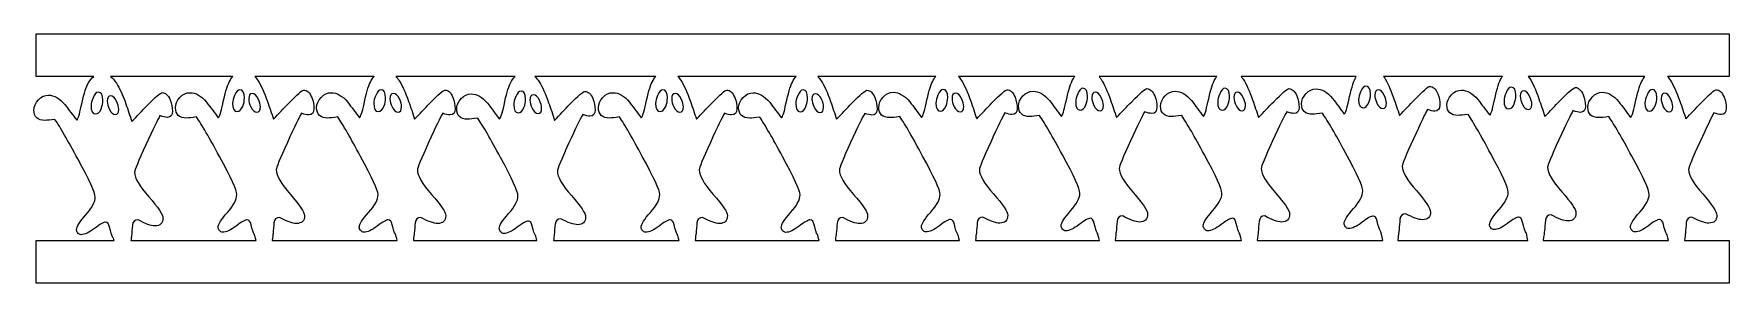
# Model space of a CAD drawing. Header units: centimetres. Extents: x -8.2 to 5.4, y 9.6 to 11.5.
import ezdxf

# ---------------------------------------------------------------- set-up
doc = ezdxf.new("R2010")
doc.units = ezdxf.units.CM
doc.header["$MEASUREMENT"] = 0
doc.layers.add('Layer 1', color=7, linetype='Continuous')

msp = doc.modelspace()

# ---------------------------------------------------------------- linework, layer by layer
at = {"layer": 'Layer 1'}
for points, knots in [([(-8.1369, 11.54226), (-8.1369, 11.54226), (-8.1369, 11.20311), (-8.1369, 11.20311), (-8.1369, 11.20311), (-8.1369, 11.20311), (-7.67593, 11.20311), (-7.67593, 11.20311), (-7.67593, 11.20311), (-7.69455, 11.18812), (-7.711, 11.16624), (-7.72512, 11.13791), (-7.72512, 11.13791), (-7.74251, 11.10288), (-7.75955, 11.04489), (-7.77602, 10.96405), (-7.77602, 10.96405), (-7.79051, 10.89667), (-7.80237, 10.8597), (-7.81205, 10.85252), (-7.81205, 10.85252), (-7.84396, 10.89474), (-7.87545, 10.93646), (-7.90642, 10.97777), (-7.90642, 10.97777), (-7.94896, 11.02808), (-7.99304, 11.05327), (-8.03853, 11.05327), (-8.03853, 11.05327), (-8.0685, 11.05327), (-8.09547, 11.04067), (-8.11917, 11.01552), (-8.11917, 11.01552), (-8.14288, 10.99037), (-8.15463, 10.9628), (-8.15463, 10.93316), (-8.15463, 10.93316), (-8.15463, 10.87837), (-8.12483, 10.85138), (-8.06484, 10.85138), (-8.06484, 10.85138), (-8.04937, 10.85138), (-8.02324, 10.85398), (-7.98649, 10.85939), (-7.98649, 10.85939), (-7.94392, 10.7965), (-7.88279, 10.691), (-7.80347, 10.54368), (-7.80347, 10.54368), (-7.7106, 10.37391), (-7.66392, 10.2724), (-7.66392, 10.23828), (-7.66392, 10.23828), (-7.66392, 10.19965), (-7.68901, 10.15214), (-7.73884, 10.09644), (-7.73884, 10.09644), (-7.78867, 10.04073), (-7.81377, 10.0014), (-7.81377, 9.97805), (-7.81377, 9.97805), (-7.81377, 9.96908), (-7.81016, 9.96016), (-7.8029, 9.95117), (-7.8029, 9.95117), (-7.79564, 9.94218), (-7.78685, 9.93744), (-7.77716, 9.93744), (-7.77716, 9.93744), (-7.74912, 9.93744), (-7.71374, 9.95396), (-7.67021, 9.9872), (-7.67021, 9.9872), (-7.62669, 10.02044), (-7.59703, 10.03753), (-7.58156, 10.03753), (-7.58156, 10.03753), (-7.56607, 10.03753), (-7.55532, 10.02387), (-7.54954, 9.99692), (-7.54954, 9.99692), (-7.54083, 9.9583), (-7.53268, 9.93311), (-7.52494, 9.92143), (-7.52494, 9.92143), (-7.52135, 9.91605), (-7.51678, 9.9043), (-7.51179, 9.88997), (-7.51179, 9.88997), (-7.51179, 9.88997), (-8.1369, 9.88997), (-8.1369, 9.88997), (-8.1369, 9.88997), (-8.1369, 9.88997), (-8.1369, 9.55082), (-8.1369, 9.55082), (-8.1369, 9.55082), (-8.1369, 9.55082), (5.40286, 9.55082), (5.40286, 9.55082), (5.40286, 9.55082), (5.40286, 9.55082), (5.40286, 9.88997), (5.40286, 9.88997), (5.40286, 9.88997), (5.40286, 9.88997), (5.04598, 9.88997), (5.04598, 9.88997), (5.04598, 9.88997), (5.04975, 9.91879), (5.0525, 9.94128), (5.05398, 9.94888), (5.05398, 9.94888), (5.05593, 9.97673), (5.05795, 10.00547), (5.06085, 10.03467), (5.06085, 10.03467), (5.06374, 10.06386), (5.07893, 10.07814), (5.10603, 10.07814), (5.10603, 10.07814), (5.16406, 10.04579), (5.20909, 10.03009), (5.241, 10.03009), (5.241, 10.03009), (5.28357, 10.03009), (5.30448, 10.05079), (5.30449, 10.09301), (5.30449, 10.09301), (5.30448, 10.12086), (5.26727, 10.17753), (5.19182, 10.26287), (5.19182, 10.26287), (5.11636, 10.3482), (5.07857, 10.41354), (5.07857, 10.45847), (5.07857, 10.45847), (5.07857, 10.47374), (5.10838, 10.54694), (5.16837, 10.67809), (5.16837, 10.67809), (5.22543, 10.80295), (5.26322, 10.88032), (5.28161, 10.91086), (5.28161, 10.91086), (5.30578, 10.90187), (5.32468, 10.8977), (5.33823, 10.8977), (5.33823, 10.8977), (5.36627, 10.8977), (5.37998, 10.91424), (5.37998, 10.94746), (5.37998, 10.94746), (5.37998, 10.97712), (5.37442, 11.00729), (5.36282, 11.03783), (5.36282, 11.03783), (5.34638, 11.07645), (5.32489, 11.09559), (5.29877, 11.09559), (5.29877, 11.09559), (5.28619, 11.09559), (5.24638, 11.06123), (5.17866, 10.99207), (5.17866, 10.99207), (5.13804, 10.94986), (5.09746, 10.90708), (5.05684, 10.86396), (5.05684, 10.86396), (5.04134, 10.91155), (5.02524, 10.95851), (5.0088, 11.00523), (5.0088, 11.00523), (4.98365, 11.0771), (4.95846, 11.13246), (4.93331, 11.17109), (4.93331, 11.17109), (4.92537, 11.18316), (4.91743, 11.19379), (4.90928, 11.20311), (4.90928, 11.20311), (4.90928, 11.20311), (5.40286, 11.20311), (5.40286, 11.20311), (5.40286, 11.20311), (5.40286, 11.20311), (5.40286, 11.54226), (5.40286, 11.54226), (5.40286, 11.54226), (5.40286, 11.54226), (-8.1369, 11.54226), (-8.1369, 11.54226), (-8.1369, 11.54226), (-8.1369, 11.54226), (-8.1369, 11.54226), (-8.1369, 11.54226)], [0, 0, 0, 0, 0.02, 0.02, 0.02, 0.02, 0.04, 0.04, 0.04, 0.04, 0.06, 0.06, 0.06, 0.06, 0.08, 0.08, 0.08, 0.08, 0.1, 0.1, 0.1, 0.1, 0.12, 0.12, 0.12, 0.12, 0.14, 0.14, 0.14, 0.14, 0.16, 0.16, 0.16, 0.16, 0.18, 0.18, 0.18, 0.18, 0.2, 0.2, 0.2, 0.2, 0.22, 0.22, 0.22, 0.22, 0.24, 0.24, 0.24, 0.24, 0.26, 0.26, 0.26, 0.26, 0.28, 0.28, 0.28, 0.28, 0.3, 0.3, 0.3, 0.3, 0.32, 0.32, 0.32, 0.32, 0.34, 0.34, 0.34, 0.34, 0.36, 0.36, 0.36, 0.36, 0.38, 0.38, 0.38, 0.38, 0.4, 0.4, 0.4, 0.4, 0.42, 0.42, 0.42, 0.42, 0.44, 0.44, 0.44, 0.44, 0.46, 0.46, 0.46, 0.46, 0.48, 0.48, 0.48, 0.48, 0.5, 0.5, 0.5, 0.5, 0.52, 0.52, 0.52, 0.52, 0.54, 0.54, 0.54, 0.54, 0.56, 0.56, 0.56, 0.56, 0.58, 0.58, 0.58, 0.58, 0.6, 0.6, 0.6, 0.6, 0.62, 0.62, 0.62, 0.62, 0.64, 0.64, 0.64, 0.64, 0.66, 0.66, 0.66, 0.66, 0.68, 0.68, 0.68, 0.68, 0.7, 0.7, 0.7, 0.7, 0.72, 0.72, 0.72, 0.72, 0.74, 0.74, 0.74, 0.74, 0.76, 0.76, 0.76, 0.76, 0.78, 0.78, 0.78, 0.78, 0.8, 0.8, 0.8, 0.8, 0.82, 0.82, 0.82, 0.82, 0.84, 0.84, 0.84, 0.84, 0.86, 0.86, 0.86, 0.86, 0.88, 0.88, 0.88, 0.88, 0.9, 0.9, 0.9, 0.9, 0.92, 0.92, 0.92, 0.92, 0.94, 0.94, 0.94, 0.94, 0.96, 0.96, 0.96, 0.96, 1, 1, 1, 1]), ([(-7.54153, 11.20311), (-7.54153, 11.20311), (-6.56297, 11.20311), (-6.56297, 11.20311), (-6.56297, 11.20311), (-6.57385, 11.19044), (-6.58366, 11.1755), (-6.59271, 11.15736), (-6.59271, 11.15736), (-6.61009, 11.12232), (-6.62714, 11.06433), (-6.64361, 10.98349), (-6.64361, 10.98349), (-6.6581, 10.91611), (-6.66996, 10.87915), (-6.67964, 10.87197), (-6.67964, 10.87197), (-6.71155, 10.91418), (-6.74304, 10.95591), (-6.77401, 10.99722), (-6.77401, 10.99722), (-6.81654, 11.04752), (-6.86063, 11.07271), (-6.90612, 11.07271), (-6.90612, 11.07271), (-6.93608, 11.07271), (-6.96306, 11.06012), (-6.98676, 11.03497), (-6.98676, 11.03497), (-7.01047, 11.00981), (-7.02222, 10.98224), (-7.02222, 10.95261), (-7.02222, 10.95261), (-7.02222, 10.89781), (-6.99241, 10.87025), (-6.93243, 10.87025), (-6.93243, 10.87025), (-6.91696, 10.87025), (-6.89083, 10.87343), (-6.85408, 10.87883), (-6.85408, 10.87883), (-6.81151, 10.81595), (-6.75038, 10.71045), (-6.67106, 10.56313), (-6.67106, 10.56313), (-6.57819, 10.39336), (-6.53208, 10.29185), (-6.53208, 10.25772), (-6.53208, 10.25772), (-6.53208, 10.2191), (-6.5566, 10.17159), (-6.60643, 10.11588), (-6.60643, 10.11588), (-6.65626, 10.06018), (-6.68135, 10.02085), (-6.68135, 9.99749), (-6.68135, 9.99749), (-6.68135, 9.98853), (-6.67775, 9.97961), (-6.67049, 9.97061), (-6.67049, 9.97061), (-6.66323, 9.96162), (-6.65501, 9.95689), (-6.64532, 9.95689), (-6.64532, 9.95689), (-6.61728, 9.95689), (-6.58133, 9.97341), (-6.5378, 10.00665), (-6.5378, 10.00665), (-6.49427, 10.03988), (-6.46462, 10.0564), (-6.44915, 10.0564), (-6.44915, 10.0564), (-6.43365, 10.0564), (-6.42291, 10.04332), (-6.41712, 10.01637), (-6.41712, 10.01637), (-6.40842, 9.97774), (-6.40027, 9.95255), (-6.39253, 9.94087), (-6.39253, 9.94087), (-6.38839, 9.93468), (-6.38349, 9.91516), (-6.37823, 9.88997), (-6.37823, 9.88997), (-6.37823, 9.88997), (-7.3791, 9.88997), (-7.3791, 9.88997), (-7.3791, 9.88997), (-7.37688, 9.90554), (-7.37519, 9.92026), (-7.37396, 9.92658), (-7.37396, 9.92658), (-7.37201, 9.95443), (-7.36941, 9.98317), (-7.36652, 10.01236), (-7.36652, 10.01236), (-7.36363, 10.04156), (-7.34901, 10.0564), (-7.32191, 10.0564), (-7.32191, 10.0564), (-7.26387, 10.02406), (-7.21885, 10.00779), (-7.18694, 10.00779), (-7.18694, 10.00779), (-7.14437, 10.00779), (-7.12288, 10.02849), (-7.12288, 10.0707), (-7.12288, 10.0707), (-7.12288, 10.09855), (-7.16067, 10.15523), (-7.23612, 10.24056), (-7.23612, 10.24056), (-7.31158, 10.3259), (-7.34936, 10.39123), (-7.34936, 10.43616), (-7.34936, 10.43616), (-7.34936, 10.45143), (-7.31956, 10.52464), (-7.25957, 10.65578), (-7.25957, 10.65578), (-7.20251, 10.78065), (-7.16472, 10.85859), (-7.14633, 10.88913), (-7.14633, 10.88913), (-7.12215, 10.88013), (-7.10326, 10.8754), (-7.08971, 10.8754), (-7.08971, 10.8754), (-7.06167, 10.8754), (-7.04739, 10.89193), (-7.04739, 10.92516), (-7.04739, 10.92516), (-7.04739, 10.95482), (-7.05352, 10.98498), (-7.06512, 11.01552), (-7.06512, 11.01552), (-7.08156, 11.05415), (-7.10248, 11.07329), (-7.1286, 11.07329), (-7.1286, 11.07329), (-7.14118, 11.07329), (-7.18156, 11.03893), (-7.24928, 10.96977), (-7.24928, 10.96977), (-7.2899, 10.92755), (-7.33048, 10.88478), (-7.3711, 10.84166), (-7.3711, 10.84166), (-7.3866, 10.88924), (-7.4027, 10.93621), (-7.41914, 10.98292), (-7.41914, 10.98292), (-7.44429, 11.0548), (-7.46948, 11.11015), (-7.49463, 11.14878), (-7.49463, 11.14878), (-7.51001, 11.1722), (-7.52539, 11.19004), (-7.54153, 11.20311), (-7.54153, 11.20311), (-7.54153, 11.20311), (-7.54153, 11.20311), (-7.54153, 11.20311)], [0, 0, 0, 0, 0.02380952, 0.02380952, 0.02380952, 0.02380952, 0.04761905, 0.04761905, 0.04761905, 0.04761905, 0.07142857, 0.07142857, 0.07142857, 0.07142857, 0.0952381, 0.0952381, 0.0952381, 0.0952381, 0.11904762, 0.11904762, 0.11904762, 0.11904762, 0.14285714, 0.14285714, 0.14285714, 0.14285714, 0.16666667, 0.16666667, 0.16666667, 0.16666667, 0.19047619, 0.19047619, 0.19047619, 0.19047619, 0.21428571, 0.21428571, 0.21428571, 0.21428571, 0.23809524, 0.23809524, 0.23809524, 0.23809524, 0.26190476, 0.26190476, 0.26190476, 0.26190476, 0.28571429, 0.28571429, 0.28571429, 0.28571429, 0.30952381, 0.30952381, 0.30952381, 0.30952381, 0.33333333, 0.33333333, 0.33333333, 0.33333333, 0.35714286, 0.35714286, 0.35714286, 0.35714286, 0.38095238, 0.38095238, 0.38095238, 0.38095238, 0.4047619, 0.4047619, 0.4047619, 0.4047619, 0.42857143, 0.42857143, 0.42857143, 0.42857143, 0.45238095, 0.45238095, 0.45238095, 0.45238095, 0.47619048, 0.47619048, 0.47619048, 0.47619048, 0.5, 0.5, 0.5, 0.5, 0.52380952, 0.52380952, 0.52380952, 0.52380952, 0.54761905, 0.54761905, 0.54761905, 0.54761905, 0.57142857, 0.57142857, 0.57142857, 0.57142857, 0.5952381, 0.5952381, 0.5952381, 0.5952381, 0.61904762, 0.61904762, 0.61904762, 0.61904762, 0.64285714, 0.64285714, 0.64285714, 0.64285714, 0.66666667, 0.66666667, 0.66666667, 0.66666667, 0.69047619, 0.69047619, 0.69047619, 0.69047619, 0.71428571, 0.71428571, 0.71428571, 0.71428571, 0.73809524, 0.73809524, 0.73809524, 0.73809524, 0.76190476, 0.76190476, 0.76190476, 0.76190476, 0.78571429, 0.78571429, 0.78571429, 0.78571429, 0.80952381, 0.80952381, 0.80952381, 0.80952381, 0.83333333, 0.83333333, 0.83333333, 0.83333333, 0.85714286, 0.85714286, 0.85714286, 0.85714286, 0.88095238, 0.88095238, 0.88095238, 0.88095238, 0.9047619, 0.9047619, 0.9047619, 0.9047619, 0.92857143, 0.92857143, 0.92857143, 0.92857143, 0.95238095, 0.95238095, 0.95238095, 0.95238095, 1, 1, 1, 1]), ([(-6.38853, 11.20311), (-6.38853, 11.20311), (-5.43341, 11.20311), (-5.43341, 11.20311), (-5.43341, 11.20311), (-5.44433, 11.19043), (-5.45468, 11.1755), (-5.46372, 11.15736), (-5.46372, 11.15736), (-5.48111, 11.12232), (-5.49815, 11.06433), (-5.51463, 10.98349), (-5.51463, 10.98349), (-5.52912, 10.91611), (-5.54098, 10.87915), (-5.55066, 10.87197), (-5.55066, 10.87197), (-5.58257, 10.91418), (-5.61406, 10.95591), (-5.64503, 10.99722), (-5.64503, 10.99722), (-5.68756, 11.04752), (-5.73165, 11.07271), (-5.77714, 11.07271), (-5.77714, 11.07271), (-5.8071, 11.07271), (-5.83408, 11.06012), (-5.85778, 11.03497), (-5.85778, 11.03497), (-5.88149, 11.00981), (-5.89324, 10.98224), (-5.89324, 10.95261), (-5.89324, 10.95261), (-5.89324, 10.89781), (-5.86286, 10.87025), (-5.80288, 10.87025), (-5.80288, 10.87025), (-5.78741, 10.87025), (-5.76185, 10.87343), (-5.72509, 10.87883), (-5.72509, 10.87883), (-5.68253, 10.81595), (-5.6214, 10.71045), (-5.54208, 10.56313), (-5.54208, 10.56313), (-5.44921, 10.39336), (-5.40253, 10.29185), (-5.40253, 10.25772), (-5.40253, 10.25772), (-5.40253, 10.2191), (-5.42762, 10.17159), (-5.47745, 10.11588), (-5.47745, 10.11588), (-5.52728, 10.06018), (-5.55237, 10.02085), (-5.55237, 9.99749), (-5.55237, 9.99749), (-5.55237, 9.98853), (-5.54877, 9.97961), (-5.54151, 9.97061), (-5.54151, 9.97061), (-5.53425, 9.96162), (-5.52545, 9.95689), (-5.51577, 9.95689), (-5.51577, 9.95689), (-5.48773, 9.95689), (-5.45178, 9.97341), (-5.40825, 10.00665), (-5.40825, 10.00665), (-5.36472, 10.03988), (-5.33564, 10.0564), (-5.32017, 10.0564), (-5.32017, 10.0564), (-5.30467, 10.0564), (-5.29393, 10.04332), (-5.28814, 10.01637), (-5.28814, 10.01637), (-5.27944, 9.97774), (-5.27129, 9.95255), (-5.26355, 9.94087), (-5.26355, 9.94087), (-5.25941, 9.93468), (-5.25453, 9.91515), (-5.24925, 9.88997), (-5.24925, 9.88997), (-5.24925, 9.88997), (-6.24955, 9.88997), (-6.24955, 9.88997), (-6.24955, 9.88997), (-6.24601, 9.91737), (-6.24298, 9.93869), (-6.24154, 9.94602), (-6.24154, 9.94602), (-6.2396, 9.97387), (-6.23757, 10.00262), (-6.23468, 10.03181), (-6.23468, 10.03181), (-6.23179, 10.061), (-6.2166, 10.07528), (-6.1895, 10.07528), (-6.1895, 10.07528), (-6.13146, 10.04293), (-6.08644, 10.02724), (-6.05452, 10.02723), (-6.05452, 10.02723), (-6.01196, 10.02724), (-5.99047, 10.04793), (-5.99047, 10.09015), (-5.99047, 10.09015), (-5.99047, 10.118), (-6.02826, 10.17467), (-6.10371, 10.26001), (-6.10371, 10.26001), (-6.17916, 10.34534), (-6.21695, 10.41068), (-6.21695, 10.45561), (-6.21695, 10.45561), (-6.21695, 10.47088), (-6.18714, 10.54408), (-6.12716, 10.67523), (-6.12716, 10.67523), (-6.0701, 10.80009), (-6.03231, 10.87746), (-6.01392, 10.908), (-6.01392, 10.908), (-5.98974, 10.89901), (-5.97085, 10.89484), (-5.9573, 10.89485), (-5.9573, 10.89485), (-5.92925, 10.89484), (-5.91498, 10.91138), (-5.91497, 10.9446), (-5.91497, 10.9446), (-5.91498, 10.97426), (-5.9211, 11.00443), (-5.9327, 11.03497), (-5.9327, 11.03497), (-5.94915, 11.07359), (-5.97064, 11.09273), (-5.99676, 11.09273), (-5.99676, 11.09273), (-6.00934, 11.09273), (-6.04915, 11.05838), (-6.11686, 10.98921), (-6.11686, 10.98921), (-6.15748, 10.947), (-6.19806, 10.90422), (-6.23868, 10.8611), (-6.23868, 10.8611), (-6.25418, 10.90869), (-6.27028, 10.95566), (-6.28673, 11.00237), (-6.28673, 11.00237), (-6.31188, 11.07424), (-6.33707, 11.1296), (-6.36222, 11.16823), (-6.36222, 11.16823), (-6.37092, 11.18147), (-6.37958, 11.19318), (-6.38853, 11.20311), (-6.38853, 11.20311), (-6.38853, 11.20311), (-6.38853, 11.20311), (-6.38853, 11.20311)], [0, 0, 0, 0, 0.02380952, 0.02380952, 0.02380952, 0.02380952, 0.04761905, 0.04761905, 0.04761905, 0.04761905, 0.07142857, 0.07142857, 0.07142857, 0.07142857, 0.0952381, 0.0952381, 0.0952381, 0.0952381, 0.11904762, 0.11904762, 0.11904762, 0.11904762, 0.14285714, 0.14285714, 0.14285714, 0.14285714, 0.16666667, 0.16666667, 0.16666667, 0.16666667, 0.19047619, 0.19047619, 0.19047619, 0.19047619, 0.21428571, 0.21428571, 0.21428571, 0.21428571, 0.23809524, 0.23809524, 0.23809524, 0.23809524, 0.26190476, 0.26190476, 0.26190476, 0.26190476, 0.28571429, 0.28571429, 0.28571429, 0.28571429, 0.30952381, 0.30952381, 0.30952381, 0.30952381, 0.33333333, 0.33333333, 0.33333333, 0.33333333, 0.35714286, 0.35714286, 0.35714286, 0.35714286, 0.38095238, 0.38095238, 0.38095238, 0.38095238, 0.4047619, 0.4047619, 0.4047619, 0.4047619, 0.42857143, 0.42857143, 0.42857143, 0.42857143, 0.45238095, 0.45238095, 0.45238095, 0.45238095, 0.47619048, 0.47619048, 0.47619048, 0.47619048, 0.5, 0.5, 0.5, 0.5, 0.52380952, 0.52380952, 0.52380952, 0.52380952, 0.54761905, 0.54761905, 0.54761905, 0.54761905, 0.57142857, 0.57142857, 0.57142857, 0.57142857, 0.5952381, 0.5952381, 0.5952381, 0.5952381, 0.61904762, 0.61904762, 0.61904762, 0.61904762, 0.64285714, 0.64285714, 0.64285714, 0.64285714, 0.66666667, 0.66666667, 0.66666667, 0.66666667, 0.69047619, 0.69047619, 0.69047619, 0.69047619, 0.71428571, 0.71428571, 0.71428571, 0.71428571, 0.73809524, 0.73809524, 0.73809524, 0.73809524, 0.76190476, 0.76190476, 0.76190476, 0.76190476, 0.78571429, 0.78571429, 0.78571429, 0.78571429, 0.80952381, 0.80952381, 0.80952381, 0.80952381, 0.83333333, 0.83333333, 0.83333333, 0.83333333, 0.85714286, 0.85714286, 0.85714286, 0.85714286, 0.88095238, 0.88095238, 0.88095238, 0.88095238, 0.9047619, 0.9047619, 0.9047619, 0.9047619, 0.92857143, 0.92857143, 0.92857143, 0.92857143, 0.95238095, 0.95238095, 0.95238095, 0.95238095, 1, 1, 1, 1]), ([(-5.25898, 11.20311), (-5.25898, 11.20311), (-4.30558, 11.20311), (-4.30558, 11.20311), (-4.30558, 11.20311), (-4.31985, 11.18892), (-4.33249, 11.17051), (-4.3439, 11.14764), (-4.3439, 11.14764), (-4.36128, 11.1126), (-4.37832, 11.05461), (-4.3948, 10.97377), (-4.3948, 10.97377), (-4.40929, 10.90639), (-4.42172, 10.86943), (-4.4314, 10.86225), (-4.4314, 10.86225), (-4.46331, 10.90446), (-4.4948, 10.94619), (-4.52577, 10.9875), (-4.52577, 10.9875), (-4.56831, 11.0378), (-4.61182, 11.06299), (-4.65731, 11.06299), (-4.65731, 11.06299), (-4.68727, 11.06299), (-4.71425, 11.05039), (-4.73795, 11.02524), (-4.73795, 11.02524), (-4.76166, 11.00009), (-4.77341, 10.97252), (-4.77341, 10.94289), (-4.77341, 10.94289), (-4.77341, 10.88809), (-4.7436, 10.86053), (-4.68362, 10.86053), (-4.68362, 10.86053), (-4.66815, 10.86053), (-4.64202, 10.86371), (-4.60527, 10.86911), (-4.60527, 10.86911), (-4.5627, 10.80622), (-4.50157, 10.70072), (-4.42225, 10.55341), (-4.42225, 10.55341), (-4.32938, 10.38364), (-4.28327, 10.28213), (-4.28327, 10.248), (-4.28327, 10.248), (-4.28327, 10.20937), (-4.30836, 10.16186), (-4.35819, 10.10616), (-4.35819, 10.10616), (-4.40802, 10.05046), (-4.43254, 10.01113), (-4.43254, 9.98777), (-4.43254, 9.98777), (-4.43254, 9.97881), (-4.42894, 9.96988), (-4.42168, 9.96089), (-4.42168, 9.96089), (-4.41442, 9.9519), (-4.4062, 9.94717), (-4.39651, 9.94716), (-4.39651, 9.94716), (-4.36847, 9.94717), (-4.33252, 9.96368), (-4.28899, 9.99692), (-4.28899, 9.99692), (-4.24546, 10.03016), (-4.21581, 10.04668), (-4.20034, 10.04668), (-4.20034, 10.04668), (-4.18484, 10.04668), (-4.17467, 10.03359), (-4.16889, 10.00665), (-4.16889, 10.00665), (-4.16018, 9.96802), (-4.15146, 9.94283), (-4.14372, 9.93115), (-4.14372, 9.93115), (-4.14019, 9.92586), (-4.13603, 9.90976), (-4.13171, 9.88997), (-4.13171, 9.88997), (-4.13171, 9.88997), (-5.12, 9.88997), (-5.12, 9.88997), (-5.12, 9.88997), (-5.11648, 9.91734), (-5.114, 9.93869), (-5.11256, 9.94602), (-5.11256, 9.94602), (-5.11062, 9.97387), (-5.10802, 10.00262), (-5.10513, 10.03181), (-5.10513, 10.03181), (-5.10224, 10.061), (-5.08762, 10.07528), (-5.06052, 10.07528), (-5.06052, 10.07528), (-5.00248, 10.04293), (-4.95746, 10.02724), (-4.92554, 10.02723), (-4.92554, 10.02723), (-4.88298, 10.02724), (-4.86149, 10.04793), (-4.86149, 10.09015), (-4.86149, 10.09015), (-4.86149, 10.118), (-4.89928, 10.17467), (-4.97473, 10.26001), (-4.97473, 10.26001), (-5.05018, 10.34534), (-5.08797, 10.41068), (-5.08797, 10.45561), (-5.08797, 10.45561), (-5.08797, 10.47088), (-5.05759, 10.54408), (-4.99761, 10.67523), (-4.99761, 10.67523), (-4.94054, 10.80009), (-4.90333, 10.87746), (-4.88494, 10.908), (-4.88494, 10.908), (-4.86076, 10.89901), (-4.84187, 10.89484), (-4.82832, 10.89485), (-4.82832, 10.89485), (-4.80027, 10.89484), (-4.78599, 10.91138), (-4.78599, 10.9446), (-4.78599, 10.9446), (-4.78599, 10.97426), (-4.79155, 11.00443), (-4.80315, 11.03497), (-4.80315, 11.03497), (-4.8196, 11.07359), (-4.84108, 11.09273), (-4.86721, 11.09273), (-4.86721, 11.09273), (-4.87978, 11.09273), (-4.92016, 11.05838), (-4.98788, 10.98921), (-4.98788, 10.98921), (-5.0285, 10.947), (-5.06908, 10.90422), (-5.1097, 10.8611), (-5.1097, 10.8611), (-5.1252, 10.90869), (-5.1413, 10.95566), (-5.15774, 11.00237), (-5.15774, 11.00237), (-5.1829, 11.07424), (-5.20752, 11.1296), (-5.23267, 11.16823), (-5.23267, 11.16823), (-5.24137, 11.18147), (-5.25002, 11.19318), (-5.25898, 11.20311)], [0, 0, 0, 0, 0.02439024, 0.02439024, 0.02439024, 0.02439024, 0.04878049, 0.04878049, 0.04878049, 0.04878049, 0.07317073, 0.07317073, 0.07317073, 0.07317073, 0.09756098, 0.09756098, 0.09756098, 0.09756098, 0.12195122, 0.12195122, 0.12195122, 0.12195122, 0.14634146, 0.14634146, 0.14634146, 0.14634146, 0.17073171, 0.17073171, 0.17073171, 0.17073171, 0.19512195, 0.19512195, 0.19512195, 0.19512195, 0.2195122, 0.2195122, 0.2195122, 0.2195122, 0.24390244, 0.24390244, 0.24390244, 0.24390244, 0.26829268, 0.26829268, 0.26829268, 0.26829268, 0.29268293, 0.29268293, 0.29268293, 0.29268293, 0.31707317, 0.31707317, 0.31707317, 0.31707317, 0.34146341, 0.34146341, 0.34146341, 0.34146341, 0.36585366, 0.36585366, 0.36585366, 0.36585366, 0.3902439, 0.3902439, 0.3902439, 0.3902439, 0.41463415, 0.41463415, 0.41463415, 0.41463415, 0.43902439, 0.43902439, 0.43902439, 0.43902439, 0.46341463, 0.46341463, 0.46341463, 0.46341463, 0.48780488, 0.48780488, 0.48780488, 0.48780488, 0.51219512, 0.51219512, 0.51219512, 0.51219512, 0.53658537, 0.53658537, 0.53658537, 0.53658537, 0.56097561, 0.56097561, 0.56097561, 0.56097561, 0.58536585, 0.58536585, 0.58536585, 0.58536585, 0.6097561, 0.6097561, 0.6097561, 0.6097561, 0.63414634, 0.63414634, 0.63414634, 0.63414634, 0.65853659, 0.65853659, 0.65853659, 0.65853659, 0.68292683, 0.68292683, 0.68292683, 0.68292683, 0.70731707, 0.70731707, 0.70731707, 0.70731707, 0.73170732, 0.73170732, 0.73170732, 0.73170732, 0.75609756, 0.75609756, 0.75609756, 0.75609756, 0.7804878, 0.7804878, 0.7804878, 0.7804878, 0.80487805, 0.80487805, 0.80487805, 0.80487805, 0.82926829, 0.82926829, 0.82926829, 0.82926829, 0.85365854, 0.85365854, 0.85365854, 0.85365854, 0.87804878, 0.87804878, 0.87804878, 0.87804878, 0.90243902, 0.90243902, 0.90243902, 0.90243902, 0.92682927, 0.92682927, 0.92682927, 0.92682927, 0.95121951, 0.95121951, 0.95121951, 0.95121951, 1, 1, 1, 1]), ([(-4.14944, 11.20311), (-4.14944, 11.20311), (-3.18003, 11.20311), (-3.18003, 11.20311), (-3.18003, 11.20311), (-3.19094, 11.19043), (-3.2013, 11.1755), (-3.21034, 11.15736), (-3.21034, 11.15736), (-3.22773, 11.12232), (-3.2442, 11.06433), (-3.26067, 10.98349), (-3.26067, 10.98349), (-3.27516, 10.91611), (-3.28759, 10.87915), (-3.29727, 10.87197), (-3.29727, 10.87197), (-3.32918, 10.91418), (-3.36067, 10.95591), (-3.39164, 10.99722), (-3.39164, 10.99722), (-3.43418, 11.04752), (-3.47826, 11.07271), (-3.52375, 11.07271), (-3.52375, 11.07271), (-3.55372, 11.07271), (-3.58012, 11.06012), (-3.60382, 11.03497), (-3.60382, 11.03497), (-3.62753, 11.00981), (-3.63928, 10.98224), (-3.63928, 10.95261), (-3.63928, 10.95261), (-3.63928, 10.89781), (-3.60948, 10.87025), (-3.54949, 10.87025), (-3.54949, 10.87025), (-3.53402, 10.87025), (-3.50789, 10.87343), (-3.47114, 10.87883), (-3.47114, 10.87883), (-3.42857, 10.81595), (-3.36801, 10.71045), (-3.28869, 10.56313), (-3.28869, 10.56313), (-3.19582, 10.39336), (-3.14914, 10.29185), (-3.14914, 10.25772), (-3.14914, 10.25772), (-3.14914, 10.2191), (-3.17424, 10.17159), (-3.22407, 10.11588), (-3.22407, 10.11588), (-3.2739, 10.06018), (-3.29842, 10.02085), (-3.29842, 9.99749), (-3.29842, 9.99749), (-3.29842, 9.98853), (-3.29481, 9.97961), (-3.28755, 9.97061), (-3.28755, 9.97061), (-3.28029, 9.96162), (-3.27207, 9.95689), (-3.26238, 9.95689), (-3.26238, 9.95689), (-3.23434, 9.95689), (-3.19839, 9.97341), (-3.15486, 10.00665), (-3.15486, 10.00665), (-3.11134, 10.03988), (-3.08168, 10.0564), (-3.06621, 10.0564), (-3.06621, 10.0564), (-3.05072, 10.0564), (-3.04054, 10.04332), (-3.03476, 10.01637), (-3.03476, 10.01637), (-3.02605, 9.97774), (-3.01733, 9.95255), (-3.00959, 9.94087), (-3.00959, 9.94087), (-3.00545, 9.93468), (-3.00053, 9.91515), (-2.9953, 9.88997), (-2.9953, 9.88997), (-2.9953, 9.88997), (-3.9996, 9.88997), (-3.9996, 9.88997), (-3.9996, 9.88997), (-3.99697, 9.91058), (-3.99449, 9.93023), (-3.9933, 9.9363), (-3.9933, 9.9363), (-3.99136, 9.96415), (-3.98876, 9.99289), (-3.98587, 10.02209), (-3.98587, 10.02209), (-3.98298, 10.05128), (-3.96779, 10.06555), (-3.94069, 10.06555), (-3.94069, 10.06555), (-3.88265, 10.03321), (-3.83763, 10.01751), (-3.80571, 10.01751), (-3.80571, 10.01751), (-3.76315, 10.01751), (-3.74223, 10.03821), (-3.74223, 10.08042), (-3.74223, 10.08042), (-3.74223, 10.10828), (-3.78002, 10.16495), (-3.85547, 10.25029), (-3.85547, 10.25029), (-3.93093, 10.33562), (-3.96814, 10.40095), (-3.96814, 10.44588), (-3.96814, 10.44588), (-3.96814, 10.46115), (-3.93833, 10.53436), (-3.87835, 10.6655), (-3.87835, 10.6655), (-3.82129, 10.79037), (-3.7835, 10.86774), (-3.76511, 10.89828), (-3.76511, 10.89828), (-3.74093, 10.88929), (-3.72204, 10.88512), (-3.70849, 10.88512), (-3.70849, 10.88512), (-3.68044, 10.88512), (-3.66674, 10.90165), (-3.66674, 10.93488), (-3.66674, 10.93488), (-3.66674, 10.96454), (-3.67229, 10.99471), (-3.68389, 11.02524), (-3.68389, 11.02524), (-3.70034, 11.06387), (-3.72182, 11.08301), (-3.74795, 11.08301), (-3.74795, 11.08301), (-3.76053, 11.08301), (-3.80034, 11.04865), (-3.86805, 10.97949), (-3.86805, 10.97949), (-3.90867, 10.93727), (-3.94925, 10.8945), (-3.98987, 10.85138), (-3.98987, 10.85138), (-4.00537, 10.89897), (-4.02147, 10.94593), (-4.03792, 10.99264), (-4.03792, 10.99264), (-4.06307, 11.06452), (-4.08826, 11.11988), (-4.11341, 11.1585), (-4.11341, 11.1585), (-4.12519, 11.17644), (-4.13719, 11.19125), (-4.14944, 11.20311)], [0, 0, 0, 0, 0.02439024, 0.02439024, 0.02439024, 0.02439024, 0.04878049, 0.04878049, 0.04878049, 0.04878049, 0.07317073, 0.07317073, 0.07317073, 0.07317073, 0.09756098, 0.09756098, 0.09756098, 0.09756098, 0.12195122, 0.12195122, 0.12195122, 0.12195122, 0.14634146, 0.14634146, 0.14634146, 0.14634146, 0.17073171, 0.17073171, 0.17073171, 0.17073171, 0.19512195, 0.19512195, 0.19512195, 0.19512195, 0.2195122, 0.2195122, 0.2195122, 0.2195122, 0.24390244, 0.24390244, 0.24390244, 0.24390244, 0.26829268, 0.26829268, 0.26829268, 0.26829268, 0.29268293, 0.29268293, 0.29268293, 0.29268293, 0.31707317, 0.31707317, 0.31707317, 0.31707317, 0.34146341, 0.34146341, 0.34146341, 0.34146341, 0.36585366, 0.36585366, 0.36585366, 0.36585366, 0.3902439, 0.3902439, 0.3902439, 0.3902439, 0.41463415, 0.41463415, 0.41463415, 0.41463415, 0.43902439, 0.43902439, 0.43902439, 0.43902439, 0.46341463, 0.46341463, 0.46341463, 0.46341463, 0.48780488, 0.48780488, 0.48780488, 0.48780488, 0.51219512, 0.51219512, 0.51219512, 0.51219512, 0.53658537, 0.53658537, 0.53658537, 0.53658537, 0.56097561, 0.56097561, 0.56097561, 0.56097561, 0.58536585, 0.58536585, 0.58536585, 0.58536585, 0.6097561, 0.6097561, 0.6097561, 0.6097561, 0.63414634, 0.63414634, 0.63414634, 0.63414634, 0.65853659, 0.65853659, 0.65853659, 0.65853659, 0.68292683, 0.68292683, 0.68292683, 0.68292683, 0.70731707, 0.70731707, 0.70731707, 0.70731707, 0.73170732, 0.73170732, 0.73170732, 0.73170732, 0.75609756, 0.75609756, 0.75609756, 0.75609756, 0.7804878, 0.7804878, 0.7804878, 0.7804878, 0.80487805, 0.80487805, 0.80487805, 0.80487805, 0.82926829, 0.82926829, 0.82926829, 0.82926829, 0.85365854, 0.85365854, 0.85365854, 0.85365854, 0.87804878, 0.87804878, 0.87804878, 0.87804878, 0.90243902, 0.90243902, 0.90243902, 0.90243902, 0.92682927, 0.92682927, 0.92682927, 0.92682927, 0.95121951, 0.95121951, 0.95121951, 0.95121951, 1, 1, 1, 1]), ([(-3.00559, 11.20311), (-3.00559, 11.20311), (-2.05791, 11.20311), (-2.05791, 11.20311), (-2.05791, 11.20311), (-2.06903, 11.19039), (-2.07961, 11.17522), (-2.08879, 11.15679), (-2.08879, 11.15679), (-2.10618, 11.12175), (-2.12322, 11.06376), (-2.13969, 10.98292), (-2.13969, 10.98292), (-2.15419, 10.91554), (-2.16604, 10.87801), (-2.17573, 10.87082), (-2.17573, 10.87082), (-2.20764, 10.91304), (-2.23913, 10.95476), (-2.27009, 10.99608), (-2.27009, 10.99608), (-2.31263, 11.04638), (-2.35672, 11.07157), (-2.40221, 11.07157), (-2.40221, 11.07157), (-2.43217, 11.07157), (-2.45915, 11.05897), (-2.48285, 11.03382), (-2.48285, 11.03382), (-2.50655, 11.00867), (-2.51831, 10.9811), (-2.51831, 10.95147), (-2.51831, 10.95147), (-2.51831, 10.89667), (-2.4885, 10.86968), (-2.42852, 10.86968), (-2.42852, 10.86968), (-2.41305, 10.86968), (-2.38692, 10.87229), (-2.35016, 10.87769), (-2.35016, 10.87769), (-2.3076, 10.8148), (-2.24647, 10.70987), (-2.16715, 10.56256), (-2.16715, 10.56256), (-2.07428, 10.39279), (-2.0276, 10.29071), (-2.0276, 10.25658), (-2.0276, 10.25658), (-2.0276, 10.21795), (-2.05269, 10.17044), (-2.10252, 10.11474), (-2.10252, 10.11474), (-2.15235, 10.05904), (-2.17744, 10.01971), (-2.17744, 9.99635), (-2.17744, 9.99635), (-2.17744, 9.98739), (-2.17384, 9.97846), (-2.16658, 9.96947), (-2.16658, 9.96947), (-2.15931, 9.96048), (-2.15052, 9.95574), (-2.14084, 9.95574), (-2.14084, 9.95574), (-2.1128, 9.95574), (-2.07742, 9.97284), (-2.03389, 10.00607), (-2.03389, 10.00607), (-1.99036, 10.03931), (-1.96071, 10.05583), (-1.94524, 10.05583), (-1.94524, 10.05583), (-1.92974, 10.05583), (-1.919, 10.04217), (-1.91321, 10.01522), (-1.91321, 10.01522), (-1.9045, 9.9766), (-1.89635, 9.95141), (-1.88862, 9.93973), (-1.88862, 9.93973), (-1.88455, 9.93365), (-1.88006, 9.91446), (-1.87489, 9.88997), (-1.87489, 9.88997), (-1.87489, 9.88997), (-2.86661, 9.88997), (-2.86661, 9.88997), (-2.86661, 9.88997), (-2.86309, 9.91734), (-2.86061, 9.93869), (-2.85918, 9.94602), (-2.85918, 9.94602), (-2.85723, 9.97387), (-2.85464, 10.00262), (-2.85174, 10.03181), (-2.85174, 10.03181), (-2.84885, 10.061), (-2.83366, 10.07528), (-2.80656, 10.07528), (-2.80656, 10.07528), (-2.74852, 10.04293), (-2.7035, 10.02724), (-2.67159, 10.02723), (-2.67159, 10.02723), (-2.62902, 10.02724), (-2.6081, 10.04793), (-2.6081, 10.09015), (-2.6081, 10.09015), (-2.6081, 10.118), (-2.64589, 10.17467), (-2.72134, 10.26001), (-2.72134, 10.26001), (-2.7968, 10.34534), (-2.83401, 10.41068), (-2.83401, 10.45561), (-2.83401, 10.45561), (-2.83401, 10.47088), (-2.80421, 10.54408), (-2.74422, 10.67523), (-2.74422, 10.67523), (-2.68716, 10.80009), (-2.64937, 10.87746), (-2.63098, 10.908), (-2.63098, 10.908), (-2.6068, 10.89901), (-2.58791, 10.89484), (-2.57436, 10.89485), (-2.57436, 10.89485), (-2.54632, 10.89484), (-2.53261, 10.91138), (-2.53261, 10.9446), (-2.53261, 10.9446), (-2.53261, 10.97426), (-2.53817, 11.00443), (-2.54977, 11.03497), (-2.54977, 11.03497), (-2.56621, 11.07359), (-2.5877, 11.09273), (-2.61382, 11.09273), (-2.61382, 11.09273), (-2.6264, 11.09273), (-2.66621, 11.05838), (-2.73393, 10.98921), (-2.73393, 10.98921), (-2.77455, 10.947), (-2.81513, 10.90422), (-2.85575, 10.8611), (-2.85575, 10.8611), (-2.87124, 10.90869), (-2.88735, 10.95566), (-2.90379, 11.00237), (-2.90379, 11.00237), (-2.92894, 11.07424), (-2.95413, 11.1296), (-2.97928, 11.16823), (-2.97928, 11.16823), (-2.98798, 11.18147), (-2.99663, 11.19318), (-3.00559, 11.20311)], [0, 0, 0, 0, 0.02439024, 0.02439024, 0.02439024, 0.02439024, 0.04878049, 0.04878049, 0.04878049, 0.04878049, 0.07317073, 0.07317073, 0.07317073, 0.07317073, 0.09756098, 0.09756098, 0.09756098, 0.09756098, 0.12195122, 0.12195122, 0.12195122, 0.12195122, 0.14634146, 0.14634146, 0.14634146, 0.14634146, 0.17073171, 0.17073171, 0.17073171, 0.17073171, 0.19512195, 0.19512195, 0.19512195, 0.19512195, 0.2195122, 0.2195122, 0.2195122, 0.2195122, 0.24390244, 0.24390244, 0.24390244, 0.24390244, 0.26829268, 0.26829268, 0.26829268, 0.26829268, 0.29268293, 0.29268293, 0.29268293, 0.29268293, 0.31707317, 0.31707317, 0.31707317, 0.31707317, 0.34146341, 0.34146341, 0.34146341, 0.34146341, 0.36585366, 0.36585366, 0.36585366, 0.36585366, 0.3902439, 0.3902439, 0.3902439, 0.3902439, 0.41463415, 0.41463415, 0.41463415, 0.41463415, 0.43902439, 0.43902439, 0.43902439, 0.43902439, 0.46341463, 0.46341463, 0.46341463, 0.46341463, 0.48780488, 0.48780488, 0.48780488, 0.48780488, 0.51219512, 0.51219512, 0.51219512, 0.51219512, 0.53658537, 0.53658537, 0.53658537, 0.53658537, 0.56097561, 0.56097561, 0.56097561, 0.56097561, 0.58536585, 0.58536585, 0.58536585, 0.58536585, 0.6097561, 0.6097561, 0.6097561, 0.6097561, 0.63414634, 0.63414634, 0.63414634, 0.63414634, 0.65853659, 0.65853659, 0.65853659, 0.65853659, 0.68292683, 0.68292683, 0.68292683, 0.68292683, 0.70731707, 0.70731707, 0.70731707, 0.70731707, 0.73170732, 0.73170732, 0.73170732, 0.73170732, 0.75609756, 0.75609756, 0.75609756, 0.75609756, 0.7804878, 0.7804878, 0.7804878, 0.7804878, 0.80487805, 0.80487805, 0.80487805, 0.80487805, 0.82926829, 0.82926829, 0.82926829, 0.82926829, 0.85365854, 0.85365854, 0.85365854, 0.85365854, 0.87804878, 0.87804878, 0.87804878, 0.87804878, 0.90243902, 0.90243902, 0.90243902, 0.90243902, 0.92682927, 0.92682927, 0.92682927, 0.92682927, 0.95121951, 0.95121951, 0.95121951, 0.95121951, 1, 1, 1, 1]), ([(-1.88576, 11.20311), (-1.88576, 11.20311), (-0.94094, 11.20311), (-0.94094, 11.20311), (-0.94094, 11.20311), (-0.95083, 11.19105), (-0.96008, 11.17689), (-0.96839, 11.16022), (-0.96839, 11.16022), (-0.98578, 11.12518), (-1.00225, 11.06719), (-1.01872, 10.98635), (-1.01872, 10.98635), (-1.03322, 10.91897), (-1.04564, 10.88201), (-1.05532, 10.87483), (-1.05532, 10.87483), (-1.08724, 10.91704), (-1.11873, 10.95877), (-1.14969, 11.00008), (-1.14969, 11.00008), (-1.19223, 11.05038), (-1.23632, 11.07557), (-1.28181, 11.07557), (-1.28181, 11.07557), (-1.31177, 11.07557), (-1.33817, 11.06298), (-1.36188, 11.03783), (-1.36188, 11.03783), (-1.38558, 11.01267), (-1.39791, 10.9851), (-1.39791, 10.95547), (-1.39791, 10.95547), (-1.39791, 10.90067), (-1.36753, 10.87311), (-1.30754, 10.87311), (-1.30754, 10.87311), (-1.29208, 10.87311), (-1.26594, 10.87629), (-1.22919, 10.88169), (-1.22919, 10.88169), (-1.18662, 10.81881), (-1.12607, 10.7133), (-1.04675, 10.56599), (-1.04675, 10.56599), (-0.95388, 10.39622), (-0.9072, 10.29414), (-0.9072, 10.26001), (-0.9072, 10.26001), (-0.9072, 10.22138), (-0.93229, 10.17445), (-0.98212, 10.11874), (-0.98212, 10.11874), (-1.03195, 10.06304), (-1.05647, 10.02371), (-1.05647, 10.00035), (-1.05647, 10.00035), (-1.05647, 9.99139), (-1.05286, 9.98247), (-1.0456, 9.97347), (-1.0456, 9.97347), (-1.03834, 9.96448), (-1.03012, 9.95975), (-1.02044, 9.95975), (-1.02044, 9.95975), (-0.99239, 9.95975), (-0.95644, 9.97627), (-0.91292, 10.00951), (-0.91292, 10.00951), (-0.86939, 10.04274), (-0.83974, 10.05926), (-0.82427, 10.05926), (-0.82427, 10.05926), (-0.80877, 10.05926), (-0.7986, 10.04617), (-0.79281, 10.01923), (-0.79281, 10.01923), (-0.7841, 9.9806), (-0.77595, 9.95541), (-0.76822, 9.94373), (-0.76822, 9.94373), (-0.7639, 9.93727), (-0.75891, 9.91678), (-0.75335, 9.88997), (-0.75335, 9.88997), (-0.75335, 9.88997), (-1.74507, 9.88997), (-1.74507, 9.88997), (-1.74507, 9.88997), (-1.7416, 9.91699), (-1.73905, 9.93819), (-1.73763, 9.94545), (-1.73763, 9.94545), (-1.73568, 9.9733), (-1.73309, 10.00147), (-1.7302, 10.03067), (-1.7302, 10.03067), (-1.7273, 10.05986), (-1.71269, 10.0747), (-1.68559, 10.0747), (-1.68559, 10.0747), (-1.62755, 10.04236), (-1.58252, 10.02609), (-1.55061, 10.02609), (-1.55061, 10.02609), (-1.50804, 10.02609), (-1.48656, 10.04736), (-1.48656, 10.08957), (-1.48656, 10.08957), (-1.48656, 10.11743), (-1.52435, 10.1741), (-1.5998, 10.25944), (-1.5998, 10.25944), (-1.67525, 10.34477), (-1.71304, 10.40953), (-1.71304, 10.45446), (-1.71304, 10.45446), (-1.71304, 10.46973), (-1.68323, 10.54294), (-1.62325, 10.67408), (-1.62325, 10.67408), (-1.56618, 10.79895), (-1.5284, 10.87689), (-1.51001, 10.90743), (-1.51001, 10.90743), (-1.48583, 10.89844), (-1.46694, 10.8937), (-1.45338, 10.8937), (-1.45338, 10.8937), (-1.42534, 10.8937), (-1.41106, 10.91023), (-1.41106, 10.94346), (-1.41106, 10.94346), (-1.41106, 10.97312), (-1.41719, 11.00328), (-1.42879, 11.03382), (-1.42879, 11.03382), (-1.44524, 11.07245), (-1.46615, 11.09159), (-1.49228, 11.09159), (-1.49228, 11.09159), (-1.50485, 11.09159), (-1.54523, 11.05723), (-1.61295, 10.98807), (-1.61295, 10.98807), (-1.65357, 10.94585), (-1.69415, 10.90308), (-1.73477, 10.85996), (-1.73477, 10.85996), (-1.75027, 10.90755), (-1.76637, 10.95508), (-1.78281, 11.0018), (-1.78281, 11.0018), (-1.80797, 11.07367), (-1.83316, 11.12846), (-1.85831, 11.16708), (-1.85831, 11.16708), (-1.86737, 11.18088), (-1.87648, 11.19291), (-1.88576, 11.20311)], [0, 0, 0, 0, 0.02439024, 0.02439024, 0.02439024, 0.02439024, 0.04878049, 0.04878049, 0.04878049, 0.04878049, 0.07317073, 0.07317073, 0.07317073, 0.07317073, 0.09756098, 0.09756098, 0.09756098, 0.09756098, 0.12195122, 0.12195122, 0.12195122, 0.12195122, 0.14634146, 0.14634146, 0.14634146, 0.14634146, 0.17073171, 0.17073171, 0.17073171, 0.17073171, 0.19512195, 0.19512195, 0.19512195, 0.19512195, 0.2195122, 0.2195122, 0.2195122, 0.2195122, 0.24390244, 0.24390244, 0.24390244, 0.24390244, 0.26829268, 0.26829268, 0.26829268, 0.26829268, 0.29268293, 0.29268293, 0.29268293, 0.29268293, 0.31707317, 0.31707317, 0.31707317, 0.31707317, 0.34146341, 0.34146341, 0.34146341, 0.34146341, 0.36585366, 0.36585366, 0.36585366, 0.36585366, 0.3902439, 0.3902439, 0.3902439, 0.3902439, 0.41463415, 0.41463415, 0.41463415, 0.41463415, 0.43902439, 0.43902439, 0.43902439, 0.43902439, 0.46341463, 0.46341463, 0.46341463, 0.46341463, 0.48780488, 0.48780488, 0.48780488, 0.48780488, 0.51219512, 0.51219512, 0.51219512, 0.51219512, 0.53658537, 0.53658537, 0.53658537, 0.53658537, 0.56097561, 0.56097561, 0.56097561, 0.56097561, 0.58536585, 0.58536585, 0.58536585, 0.58536585, 0.6097561, 0.6097561, 0.6097561, 0.6097561, 0.63414634, 0.63414634, 0.63414634, 0.63414634, 0.65853659, 0.65853659, 0.65853659, 0.65853659, 0.68292683, 0.68292683, 0.68292683, 0.68292683, 0.70731707, 0.70731707, 0.70731707, 0.70731707, 0.73170732, 0.73170732, 0.73170732, 0.73170732, 0.75609756, 0.75609756, 0.75609756, 0.75609756, 0.7804878, 0.7804878, 0.7804878, 0.7804878, 0.80487805, 0.80487805, 0.80487805, 0.80487805, 0.82926829, 0.82926829, 0.82926829, 0.82926829, 0.85365854, 0.85365854, 0.85365854, 0.85365854, 0.87804878, 0.87804878, 0.87804878, 0.87804878, 0.90243902, 0.90243902, 0.90243902, 0.90243902, 0.92682927, 0.92682927, 0.92682927, 0.92682927, 0.95121951, 0.95121951, 0.95121951, 0.95121951, 1, 1, 1, 1]), ([(-0.76136, 11.20311), (-0.76136, 11.20311), (0.17031, 11.20311), (0.17031, 11.20311), (0.17031, 11.20311), (0.16307, 11.1931), (0.15604, 11.18205), (0.14972, 11.16937), (0.14972, 11.16937), (0.13233, 11.13433), (0.11529, 11.07634), (0.09882, 10.9955), (0.09882, 10.9955), (0.08433, 10.92812), (0.07247, 10.89059), (0.06279, 10.88341), (0.06279, 10.88341), (0.03088, 10.92562), (-0.00061, 10.96792), (-0.03158, 11.00923), (-0.03158, 11.00923), (-0.07412, 11.05953), (-0.1182, 11.08415), (-0.16369, 11.08415), (-0.16369, 11.08415), (-0.19366, 11.08415), (-0.22063, 11.07213), (-0.24433, 11.04698), (-0.24433, 11.04698), (-0.26804, 11.02183), (-0.27979, 10.99425), (-0.27979, 10.96462), (-0.27979, 10.96462), (-0.27979, 10.90982), (-0.24999, 10.88226), (-0.19, 10.88226), (-0.19, 10.88226), (-0.17453, 10.88226), (-0.1484, 10.88487), (-0.11165, 10.89027), (-0.11165, 10.89027), (-0.06908, 10.82738), (-0.00795, 10.72246), (0.07137, 10.57514), (0.07137, 10.57514), (0.16424, 10.40537), (0.21092, 10.30329), (0.21092, 10.26916), (0.21092, 10.26916), (0.21092, 10.23053), (0.18583, 10.1836), (0.136, 10.12789), (0.136, 10.12789), (0.08617, 10.07219), (0.06107, 10.03229), (0.06107, 10.00893), (0.06107, 10.00893), (0.06107, 9.99997), (0.06468, 9.99104), (0.07194, 9.98205), (0.07194, 9.98205), (0.0792, 9.97306), (0.08799, 9.9689), (0.09768, 9.9689), (0.09768, 9.9689), (0.12572, 9.9689), (0.1611, 9.98542), (0.20463, 10.01866), (0.20463, 10.01866), (0.24815, 10.05189), (0.27781, 10.06841), (0.29328, 10.06841), (0.29328, 10.06841), (0.30877, 10.06841), (0.31952, 10.05475), (0.3253, 10.02781), (0.3253, 10.02781), (0.33401, 9.98918), (0.34216, 9.96456), (0.3499, 9.95288), (0.3499, 9.95288), (0.35465, 9.94578), (0.36021, 9.92088), (0.36648, 9.88997), (0.36648, 9.88997), (0.36648, 9.88997), (-0.62524, 9.88997), (-0.62524, 9.88997), (-0.62524, 9.88997), (-0.62151, 9.91879), (-0.61871, 9.94128), (-0.61723, 9.94888), (-0.61723, 9.94888), (-0.61528, 9.97673), (-0.61269, 10.00547), (-0.60979, 10.03467), (-0.60979, 10.03467), (-0.6069, 10.06386), (-0.59171, 10.07814), (-0.56461, 10.07814), (-0.56461, 10.07814), (-0.50658, 10.04579), (-0.46155, 10.03009), (-0.42964, 10.03009), (-0.42964, 10.03009), (-0.38707, 10.03009), (-0.36616, 10.05079), (-0.36615, 10.09301), (-0.36615, 10.09301), (-0.36616, 10.12086), (-0.40394, 10.17753), (-0.4794, 10.26287), (-0.4794, 10.26287), (-0.55485, 10.3482), (-0.59264, 10.41354), (-0.59264, 10.45847), (-0.59264, 10.45847), (-0.59264, 10.47374), (-0.56226, 10.54694), (-0.50227, 10.67809), (-0.50227, 10.67809), (-0.44521, 10.80295), (-0.40742, 10.88032), (-0.38903, 10.91086), (-0.38903, 10.91086), (-0.36486, 10.90187), (-0.34596, 10.8977), (-0.33241, 10.8977), (-0.33241, 10.8977), (-0.30437, 10.8977), (-0.29066, 10.91424), (-0.29066, 10.94746), (-0.29066, 10.94746), (-0.29066, 10.97712), (-0.29622, 11.00729), (-0.30782, 11.03783), (-0.30782, 11.03783), (-0.32426, 11.07645), (-0.34575, 11.09559), (-0.37187, 11.09559), (-0.37187, 11.09559), (-0.38445, 11.09559), (-0.42483, 11.06123), (-0.49255, 10.99207), (-0.49255, 10.99207), (-0.53317, 10.94986), (-0.57375, 10.90708), (-0.61437, 10.86396), (-0.61437, 10.86396), (-0.62987, 10.91155), (-0.6454, 10.95851), (-0.66184, 11.00523), (-0.66184, 11.00523), (-0.68699, 11.0771), (-0.71218, 11.13246), (-0.73733, 11.17109), (-0.73733, 11.17109), (-0.74527, 11.18316), (-0.75321, 11.19379), (-0.76136, 11.20311)], [0, 0, 0, 0, 0.02439024, 0.02439024, 0.02439024, 0.02439024, 0.04878049, 0.04878049, 0.04878049, 0.04878049, 0.07317073, 0.07317073, 0.07317073, 0.07317073, 0.09756098, 0.09756098, 0.09756098, 0.09756098, 0.12195122, 0.12195122, 0.12195122, 0.12195122, 0.14634146, 0.14634146, 0.14634146, 0.14634146, 0.17073171, 0.17073171, 0.17073171, 0.17073171, 0.19512195, 0.19512195, 0.19512195, 0.19512195, 0.2195122, 0.2195122, 0.2195122, 0.2195122, 0.24390244, 0.24390244, 0.24390244, 0.24390244, 0.26829268, 0.26829268, 0.26829268, 0.26829268, 0.29268293, 0.29268293, 0.29268293, 0.29268293, 0.31707317, 0.31707317, 0.31707317, 0.31707317, 0.34146341, 0.34146341, 0.34146341, 0.34146341, 0.36585366, 0.36585366, 0.36585366, 0.36585366, 0.3902439, 0.3902439, 0.3902439, 0.3902439, 0.41463415, 0.41463415, 0.41463415, 0.41463415, 0.43902439, 0.43902439, 0.43902439, 0.43902439, 0.46341463, 0.46341463, 0.46341463, 0.46341463, 0.48780488, 0.48780488, 0.48780488, 0.48780488, 0.51219512, 0.51219512, 0.51219512, 0.51219512, 0.53658537, 0.53658537, 0.53658537, 0.53658537, 0.56097561, 0.56097561, 0.56097561, 0.56097561, 0.58536585, 0.58536585, 0.58536585, 0.58536585, 0.6097561, 0.6097561, 0.6097561, 0.6097561, 0.63414634, 0.63414634, 0.63414634, 0.63414634, 0.65853659, 0.65853659, 0.65853659, 0.65853659, 0.68292683, 0.68292683, 0.68292683, 0.68292683, 0.70731707, 0.70731707, 0.70731707, 0.70731707, 0.73170732, 0.73170732, 0.73170732, 0.73170732, 0.75609756, 0.75609756, 0.75609756, 0.75609756, 0.7804878, 0.7804878, 0.7804878, 0.7804878, 0.80487805, 0.80487805, 0.80487805, 0.80487805, 0.82926829, 0.82926829, 0.82926829, 0.82926829, 0.85365854, 0.85365854, 0.85365854, 0.85365854, 0.87804878, 0.87804878, 0.87804878, 0.87804878, 0.90243902, 0.90243902, 0.90243902, 0.90243902, 0.92682927, 0.92682927, 0.92682927, 0.92682927, 0.95121951, 0.95121951, 0.95121951, 0.95121951, 1, 1, 1, 1]), ([(0.36362, 11.20311), (0.36362, 11.20311), (1.30616, 11.20311), (1.30616, 11.20311), (1.30616, 11.20311), (1.29892, 11.1931), (1.29189, 11.18205), (1.28557, 11.16937), (1.28557, 11.16937), (1.26818, 11.13433), (1.25114, 11.07634), (1.23466, 10.9955), (1.23466, 10.9955), (1.22017, 10.92812), (1.20832, 10.89059), (1.19863, 10.88341), (1.19863, 10.88341), (1.16672, 10.92562), (1.13523, 10.96792), (1.10427, 11.00923), (1.10427, 11.00923), (1.06173, 11.05953), (1.01764, 11.08415), (0.97215, 11.08415), (0.97215, 11.08415), (0.94219, 11.08415), (0.91521, 11.07213), (0.89151, 11.04698), (0.89151, 11.04698), (0.8678, 11.02183), (0.85605, 10.99425), (0.85605, 10.96462), (0.85605, 10.96462), (0.85605, 10.90982), (0.88643, 10.88226), (0.94641, 10.88226), (0.94641, 10.88226), (0.96188, 10.88226), (0.98802, 10.88487), (1.02477, 10.89027), (1.02477, 10.89027), (1.06734, 10.82738), (1.12789, 10.72246), (1.20721, 10.57514), (1.20721, 10.57514), (1.30008, 10.40537), (1.34676, 10.30329), (1.34676, 10.26916), (1.34676, 10.26916), (1.34676, 10.23053), (1.32167, 10.1836), (1.27184, 10.12789), (1.27184, 10.12789), (1.22201, 10.07219), (1.19692, 10.03229), (1.19692, 10.00893), (1.19692, 10.00893), (1.19692, 9.99997), (1.20109, 9.99104), (1.20836, 9.98205), (1.20836, 9.98205), (1.21562, 9.97306), (1.22384, 9.9689), (1.23352, 9.9689), (1.23352, 9.9689), (1.26156, 9.9689), (1.29751, 9.98542), (1.34104, 10.01866), (1.34104, 10.01866), (1.38457, 10.05189), (1.41365, 10.06841), (1.42912, 10.06841), (1.42912, 10.06841), (1.44462, 10.06841), (1.45536, 10.05475), (1.46115, 10.02781), (1.46115, 10.02781), (1.46985, 9.98918), (1.47801, 9.96456), (1.48574, 9.95288), (1.48574, 9.95288), (1.49049, 9.94578), (1.49605, 9.92088), (1.50233, 9.88997), (1.50233, 9.88997), (1.50233, 9.88997), (0.49173, 9.88997), (0.49173, 9.88997), (0.49173, 9.88997), (0.49604, 9.92298), (0.49926, 9.9497), (0.50088, 9.95803), (0.50088, 9.95803), (0.50283, 9.98588), (0.50543, 10.01463), (0.50832, 10.04382), (0.50832, 10.04382), (0.51121, 10.07302), (0.52583, 10.08729), (0.55293, 10.08729), (0.55293, 10.08729), (0.61097, 10.05494), (0.65599, 10.03867), (0.6879, 10.03867), (0.6879, 10.03867), (0.73047, 10.03867), (0.75196, 10.05994), (0.75196, 10.10216), (0.75196, 10.10216), (0.75196, 10.13001), (0.71417, 10.18668), (0.63872, 10.27202), (0.63872, 10.27202), (0.56326, 10.35736), (0.52548, 10.42269), (0.52548, 10.46762), (0.52548, 10.46762), (0.52548, 10.48289), (0.55528, 10.55609), (0.61527, 10.68724), (0.61527, 10.68724), (0.67233, 10.8121), (0.71012, 10.88947), (0.72851, 10.92001), (0.72851, 10.92001), (0.75269, 10.91102), (0.77158, 10.90686), (0.78513, 10.90686), (0.78513, 10.90686), (0.81317, 10.90686), (0.82745, 10.92339), (0.82745, 10.95661), (0.82745, 10.95661), (0.82745, 10.98627), (0.82132, 11.01644), (0.80972, 11.04698), (0.80972, 11.04698), (0.79328, 11.0856), (0.77236, 11.10474), (0.74624, 11.10474), (0.74624, 11.10474), (0.73366, 11.10474), (0.69328, 11.06981), (0.62556, 11.00065), (0.62556, 11.00065), (0.58494, 10.95843), (0.54436, 10.91623), (0.50374, 10.87311), (0.50374, 10.87311), (0.48825, 10.9207), (0.47214, 10.96767), (0.4557, 11.01438), (0.4557, 11.01438), (0.43055, 11.08625), (0.40536, 11.14161), (0.38021, 11.18024), (0.38021, 11.18024), (0.37475, 11.18854), (0.36916, 11.19611), (0.36362, 11.20311), (0.36362, 11.20311), (0.36362, 11.20311), (0.36362, 11.20311), (0.36362, 11.20311)], [0, 0, 0, 0, 0.02380952, 0.02380952, 0.02380952, 0.02380952, 0.04761905, 0.04761905, 0.04761905, 0.04761905, 0.07142857, 0.07142857, 0.07142857, 0.07142857, 0.0952381, 0.0952381, 0.0952381, 0.0952381, 0.11904762, 0.11904762, 0.11904762, 0.11904762, 0.14285714, 0.14285714, 0.14285714, 0.14285714, 0.16666667, 0.16666667, 0.16666667, 0.16666667, 0.19047619, 0.19047619, 0.19047619, 0.19047619, 0.21428571, 0.21428571, 0.21428571, 0.21428571, 0.23809524, 0.23809524, 0.23809524, 0.23809524, 0.26190476, 0.26190476, 0.26190476, 0.26190476, 0.28571429, 0.28571429, 0.28571429, 0.28571429, 0.30952381, 0.30952381, 0.30952381, 0.30952381, 0.33333333, 0.33333333, 0.33333333, 0.33333333, 0.35714286, 0.35714286, 0.35714286, 0.35714286, 0.38095238, 0.38095238, 0.38095238, 0.38095238, 0.4047619, 0.4047619, 0.4047619, 0.4047619, 0.42857143, 0.42857143, 0.42857143, 0.42857143, 0.45238095, 0.45238095, 0.45238095, 0.45238095, 0.47619048, 0.47619048, 0.47619048, 0.47619048, 0.5, 0.5, 0.5, 0.5, 0.52380952, 0.52380952, 0.52380952, 0.52380952, 0.54761905, 0.54761905, 0.54761905, 0.54761905, 0.57142857, 0.57142857, 0.57142857, 0.57142857, 0.5952381, 0.5952381, 0.5952381, 0.5952381, 0.61904762, 0.61904762, 0.61904762, 0.61904762, 0.64285714, 0.64285714, 0.64285714, 0.64285714, 0.66666667, 0.66666667, 0.66666667, 0.66666667, 0.69047619, 0.69047619, 0.69047619, 0.69047619, 0.71428571, 0.71428571, 0.71428571, 0.71428571, 0.73809524, 0.73809524, 0.73809524, 0.73809524, 0.76190476, 0.76190476, 0.76190476, 0.76190476, 0.78571429, 0.78571429, 0.78571429, 0.78571429, 0.80952381, 0.80952381, 0.80952381, 0.80952381, 0.83333333, 0.83333333, 0.83333333, 0.83333333, 0.85714286, 0.85714286, 0.85714286, 0.85714286, 0.88095238, 0.88095238, 0.88095238, 0.88095238, 0.9047619, 0.9047619, 0.9047619, 0.9047619, 0.92857143, 0.92857143, 0.92857143, 0.92857143, 0.95238095, 0.95238095, 0.95238095, 0.95238095, 1, 1, 1, 1]), ([(1.50004, 11.20311), (1.50004, 11.20311), (2.42141, 11.20311), (2.42141, 11.20311), (2.42141, 11.20311), (2.4184, 11.19797), (2.41566, 11.19278), (2.41283, 11.1871), (2.41283, 11.1871), (2.39544, 11.15206), (2.3784, 11.09465), (2.36193, 11.01381), (2.36193, 11.01381), (2.34743, 10.94642), (2.33501, 10.90889), (2.32533, 10.90171), (2.32533, 10.90171), (2.29341, 10.94392), (2.2625, 10.98565), (2.23153, 11.02696), (2.23153, 11.02696), (2.18899, 11.07726), (2.14491, 11.10245), (2.09942, 11.10245), (2.09942, 11.10245), (2.06945, 11.10245), (2.04248, 11.08986), (2.01877, 11.06471), (2.01877, 11.06471), (1.99507, 11.03955), (1.98331, 11.01198), (1.98331, 10.98235), (1.98331, 10.98235), (1.98331, 10.92755), (2.01312, 10.90056), (2.07311, 10.90056), (2.07311, 10.90056), (2.08858, 10.90056), (2.11471, 10.90317), (2.15146, 10.90857), (2.15146, 10.90857), (2.19403, 10.84569), (2.25516, 10.74019), (2.33448, 10.59287), (2.33448, 10.59287), (2.42735, 10.4231), (2.47345, 10.32159), (2.47345, 10.28746), (2.47345, 10.28746), (2.47345, 10.24884), (2.44893, 10.20133), (2.3991, 10.14562), (2.3991, 10.14562), (2.34927, 10.08992), (2.32418, 10.05059), (2.32418, 10.02723), (2.32418, 10.02723), (2.32418, 10.01827), (2.32779, 10.00935), (2.33505, 10.00035), (2.33505, 10.00035), (2.34231, 9.99136), (2.35053, 9.98663), (2.36021, 9.98663), (2.36021, 9.98663), (2.38826, 9.98663), (2.42421, 10.00315), (2.46774, 10.03639), (2.46774, 10.03639), (2.51126, 10.06962), (2.54091, 10.08671), (2.55638, 10.08671), (2.55638, 10.08671), (2.57188, 10.08671), (2.58263, 10.07306), (2.58841, 10.04611), (2.58841, 10.04611), (2.59712, 10.00748), (2.60527, 9.98229), (2.613, 9.97061), (2.613, 9.97061), (2.61858, 9.96228), (2.6254, 9.92868), (2.63302, 9.88997), (2.63302, 9.88997), (2.63302, 9.88997), (1.62758, 9.88997), (1.62758, 9.88997), (1.62758, 9.88997), (1.63188, 9.92298), (1.6351, 9.9497), (1.63673, 9.95803), (1.63673, 9.95803), (1.63868, 9.98588), (1.64127, 10.01463), (1.64416, 10.04382), (1.64416, 10.04382), (1.64706, 10.07302), (1.66225, 10.08729), (1.68935, 10.08729), (1.68935, 10.08729), (1.74738, 10.05494), (1.79184, 10.03867), (1.82375, 10.03867), (1.82375, 10.03867), (1.86631, 10.03867), (1.8878, 10.05994), (1.8878, 10.10216), (1.8878, 10.10216), (1.8878, 10.13001), (1.85001, 10.18668), (1.77456, 10.27202), (1.77456, 10.27202), (1.69911, 10.35736), (1.66132, 10.42269), (1.66132, 10.46762), (1.66132, 10.46762), (1.66132, 10.48289), (1.6917, 10.55609), (1.75169, 10.68724), (1.75169, 10.68724), (1.80875, 10.8121), (1.84653, 10.88947), (1.86493, 10.92001), (1.86493, 10.92001), (1.8891, 10.91102), (1.90742, 10.90686), (1.92097, 10.90686), (1.92097, 10.90686), (1.94902, 10.90686), (1.9633, 10.92339), (1.9633, 10.95661), (1.9633, 10.95661), (1.9633, 10.98627), (1.95774, 11.01644), (1.94614, 11.04698), (1.94614, 11.04698), (1.9297, 11.0856), (1.90821, 11.10474), (1.88208, 11.10474), (1.88208, 11.10474), (1.86951, 11.10474), (1.82913, 11.06981), (1.76141, 11.00065), (1.76141, 11.00065), (1.72079, 10.95843), (1.68021, 10.91623), (1.63959, 10.87311), (1.63959, 10.87311), (1.62409, 10.9207), (1.60856, 10.96767), (1.59212, 11.01438), (1.59212, 11.01438), (1.56697, 11.08625), (1.54177, 11.14161), (1.51662, 11.18024), (1.51662, 11.18024), (1.51117, 11.18854), (1.5056, 11.19611), (1.50004, 11.20311)], [0, 0, 0, 0, 0.02439024, 0.02439024, 0.02439024, 0.02439024, 0.04878049, 0.04878049, 0.04878049, 0.04878049, 0.07317073, 0.07317073, 0.07317073, 0.07317073, 0.09756098, 0.09756098, 0.09756098, 0.09756098, 0.12195122, 0.12195122, 0.12195122, 0.12195122, 0.14634146, 0.14634146, 0.14634146, 0.14634146, 0.17073171, 0.17073171, 0.17073171, 0.17073171, 0.19512195, 0.19512195, 0.19512195, 0.19512195, 0.2195122, 0.2195122, 0.2195122, 0.2195122, 0.24390244, 0.24390244, 0.24390244, 0.24390244, 0.26829268, 0.26829268, 0.26829268, 0.26829268, 0.29268293, 0.29268293, 0.29268293, 0.29268293, 0.31707317, 0.31707317, 0.31707317, 0.31707317, 0.34146341, 0.34146341, 0.34146341, 0.34146341, 0.36585366, 0.36585366, 0.36585366, 0.36585366, 0.3902439, 0.3902439, 0.3902439, 0.3902439, 0.41463415, 0.41463415, 0.41463415, 0.41463415, 0.43902439, 0.43902439, 0.43902439, 0.43902439, 0.46341463, 0.46341463, 0.46341463, 0.46341463, 0.48780488, 0.48780488, 0.48780488, 0.48780488, 0.51219512, 0.51219512, 0.51219512, 0.51219512, 0.53658537, 0.53658537, 0.53658537, 0.53658537, 0.56097561, 0.56097561, 0.56097561, 0.56097561, 0.58536585, 0.58536585, 0.58536585, 0.58536585, 0.6097561, 0.6097561, 0.6097561, 0.6097561, 0.63414634, 0.63414634, 0.63414634, 0.63414634, 0.65853659, 0.65853659, 0.65853659, 0.65853659, 0.68292683, 0.68292683, 0.68292683, 0.68292683, 0.70731707, 0.70731707, 0.70731707, 0.70731707, 0.73170732, 0.73170732, 0.73170732, 0.73170732, 0.75609756, 0.75609756, 0.75609756, 0.75609756, 0.7804878, 0.7804878, 0.7804878, 0.7804878, 0.80487805, 0.80487805, 0.80487805, 0.80487805, 0.82926829, 0.82926829, 0.82926829, 0.82926829, 0.85365854, 0.85365854, 0.85365854, 0.85365854, 0.87804878, 0.87804878, 0.87804878, 0.87804878, 0.90243902, 0.90243902, 0.90243902, 0.90243902, 0.92682927, 0.92682927, 0.92682927, 0.92682927, 0.95121951, 0.95121951, 0.95121951, 0.95121951, 1, 1, 1, 1]), ([(2.49805, 11.12533), (2.52222, 11.12533), (2.53465, 11.1038), (2.53465, 11.0607), (2.53465, 11.0607), (2.53465, 11.03822), (2.5302, 11.01567), (2.5215, 10.99322), (2.5215, 10.99322), (2.50989, 10.96536), (2.49454, 10.95147), (2.47517, 10.95147), (2.47517, 10.95147), (2.45197, 10.95147), (2.44028, 10.97378), (2.44028, 11.01781), (2.44028, 11.01781), (2.44028, 11.03576), (2.44567, 11.05646), (2.4563, 11.08072), (2.4563, 11.08072), (2.46887, 11.11035), (2.48255, 11.12533), (2.49805, 11.12533)], [0, 0, 0, 0, 0.14285714, 0.14285714, 0.14285714, 0.14285714, 0.28571429, 0.28571429, 0.28571429, 0.28571429, 0.42857143, 0.42857143, 0.42857143, 0.42857143, 0.57142857, 0.57142857, 0.57142857, 0.57142857, 0.71428571, 0.71428571, 0.71428571, 0.71428571, 1, 1, 1, 1]), ([(2.63989, 11.20311), (2.63989, 11.20311), (3.58985, 11.20311), (3.58985, 11.20311), (3.58985, 11.20311), (3.58495, 11.19551), (3.58, 11.18744), (3.57556, 11.17852), (3.57556, 11.17852), (3.55817, 11.14349), (3.54113, 11.08549), (3.52465, 11.00466), (3.52465, 11.00466), (3.51016, 10.93727), (3.4983, 10.89974), (3.48862, 10.89256), (3.48862, 10.89256), (3.45671, 10.93477), (3.42522, 10.9765), (3.39425, 11.01781), (3.39425, 11.01781), (3.35172, 11.06811), (3.30763, 11.0933), (3.26214, 11.0933), (3.26214, 11.0933), (3.23218, 11.0933), (3.2052, 11.08071), (3.1815, 11.05556), (3.1815, 11.05556), (3.15779, 11.0304), (3.14604, 11.0034), (3.14604, 10.97377), (3.14604, 10.97377), (3.14604, 10.91897), (3.17642, 10.89141), (3.2364, 10.89141), (3.2364, 10.89141), (3.25187, 10.89141), (3.278, 10.89402), (3.31476, 10.89942), (3.31476, 10.89942), (3.35732, 10.83653), (3.41788, 10.73161), (3.4972, 10.58429), (3.4972, 10.58429), (3.59007, 10.41452), (3.63675, 10.31244), (3.63675, 10.27831), (3.63675, 10.27831), (3.63675, 10.23968), (3.61166, 10.19275), (3.56183, 10.13704), (3.56183, 10.13704), (3.512, 10.08134), (3.48691, 10.04144), (3.48691, 10.01808), (3.48691, 10.01808), (3.48691, 10.00912), (3.49051, 10.00019), (3.49777, 9.9912), (3.49777, 9.9912), (3.50503, 9.98221), (3.51383, 9.97805), (3.52351, 9.97805), (3.52351, 9.97805), (3.55155, 9.97805), (3.5875, 9.99457), (3.63103, 10.02781), (3.63103, 10.02781), (3.67456, 10.06104), (3.70364, 10.07756), (3.71911, 10.07756), (3.71911, 10.07756), (3.73461, 10.07756), (3.74535, 10.0639), (3.75114, 10.03696), (3.75114, 10.03696), (3.75984, 9.99833), (3.76799, 9.97314), (3.77573, 9.96146), (3.77573, 9.96146), (3.78088, 9.95376), (3.78708, 9.92461), (3.79403, 9.88997), (3.79403, 9.88997), (3.79403, 9.88997), (2.75255, 9.88997), (2.75255, 9.88997), (2.75255, 9.88997), (2.75821, 9.93121), (2.76208, 9.96596), (2.76399, 9.97576), (2.76399, 9.97576), (2.76594, 10.00361), (2.76796, 10.03236), (2.77086, 10.06155), (2.77086, 10.06155), (2.77375, 10.09074), (2.78894, 10.10559), (2.81604, 10.10559), (2.81604, 10.10559), (2.87407, 10.07324), (2.9191, 10.05697), (2.95101, 10.05697), (2.95101, 10.05697), (2.99358, 10.05697), (3.01507, 10.07824), (3.01507, 10.12046), (3.01507, 10.12046), (3.01507, 10.14831), (2.97728, 10.20441), (2.90183, 10.28975), (2.90183, 10.28975), (2.82637, 10.37508), (2.78858, 10.44042), (2.78859, 10.48535), (2.78859, 10.48535), (2.78858, 10.50062), (2.81839, 10.57382), (2.87838, 10.70497), (2.87838, 10.70497), (2.93544, 10.82983), (2.97323, 10.90777), (2.99162, 10.93831), (2.99162, 10.93831), (3.0158, 10.92932), (3.03469, 10.92458), (3.04824, 10.92459), (3.04824, 10.92459), (3.07628, 10.92458), (3.08999, 10.94112), (3.08999, 10.97434), (3.08999, 10.97434), (3.08999, 11.004), (3.08443, 11.03417), (3.07283, 11.06471), (3.07283, 11.06471), (3.05639, 11.10333), (3.0349, 11.12247), (3.00878, 11.12247), (3.00878, 11.12247), (2.9962, 11.12247), (2.95639, 11.08812), (2.88867, 11.01895), (2.88867, 11.01895), (2.84805, 10.97674), (2.80747, 10.93396), (2.76685, 10.89084), (2.76685, 10.89084), (2.75135, 10.93843), (2.73525, 10.9854), (2.71881, 11.03211), (2.71881, 11.03211), (2.69366, 11.10398), (2.66847, 11.15934), (2.64332, 11.19797), (2.64332, 11.19797), (2.64215, 11.19975), (2.64106, 11.20139), (2.63989, 11.20311)], [0, 0, 0, 0, 0.02439024, 0.02439024, 0.02439024, 0.02439024, 0.04878049, 0.04878049, 0.04878049, 0.04878049, 0.07317073, 0.07317073, 0.07317073, 0.07317073, 0.09756098, 0.09756098, 0.09756098, 0.09756098, 0.12195122, 0.12195122, 0.12195122, 0.12195122, 0.14634146, 0.14634146, 0.14634146, 0.14634146, 0.17073171, 0.17073171, 0.17073171, 0.17073171, 0.19512195, 0.19512195, 0.19512195, 0.19512195, 0.2195122, 0.2195122, 0.2195122, 0.2195122, 0.24390244, 0.24390244, 0.24390244, 0.24390244, 0.26829268, 0.26829268, 0.26829268, 0.26829268, 0.29268293, 0.29268293, 0.29268293, 0.29268293, 0.31707317, 0.31707317, 0.31707317, 0.31707317, 0.34146341, 0.34146341, 0.34146341, 0.34146341, 0.36585366, 0.36585366, 0.36585366, 0.36585366, 0.3902439, 0.3902439, 0.3902439, 0.3902439, 0.41463415, 0.41463415, 0.41463415, 0.41463415, 0.43902439, 0.43902439, 0.43902439, 0.43902439, 0.46341463, 0.46341463, 0.46341463, 0.46341463, 0.48780488, 0.48780488, 0.48780488, 0.48780488, 0.51219512, 0.51219512, 0.51219512, 0.51219512, 0.53658537, 0.53658537, 0.53658537, 0.53658537, 0.56097561, 0.56097561, 0.56097561, 0.56097561, 0.58536585, 0.58536585, 0.58536585, 0.58536585, 0.6097561, 0.6097561, 0.6097561, 0.6097561, 0.63414634, 0.63414634, 0.63414634, 0.63414634, 0.65853659, 0.65853659, 0.65853659, 0.65853659, 0.68292683, 0.68292683, 0.68292683, 0.68292683, 0.70731707, 0.70731707, 0.70731707, 0.70731707, 0.73170732, 0.73170732, 0.73170732, 0.73170732, 0.75609756, 0.75609756, 0.75609756, 0.75609756, 0.7804878, 0.7804878, 0.7804878, 0.7804878, 0.80487805, 0.80487805, 0.80487805, 0.80487805, 0.82926829, 0.82926829, 0.82926829, 0.82926829, 0.85365854, 0.85365854, 0.85365854, 0.85365854, 0.87804878, 0.87804878, 0.87804878, 0.87804878, 0.90243902, 0.90243902, 0.90243902, 0.90243902, 0.92682927, 0.92682927, 0.92682927, 0.92682927, 0.95121951, 0.95121951, 0.95121951, 0.95121951, 1, 1, 1, 1]), ([(3.79689, 11.20311), (3.79689, 11.20311), (4.73027, 11.20311), (4.73027, 11.20311), (4.73027, 11.20311), (4.72042, 11.19104), (4.71114, 11.17692), (4.70282, 11.16022), (4.70282, 11.16022), (4.68543, 11.12518), (4.66839, 11.06719), (4.65192, 10.98635), (4.65192, 10.98635), (4.63742, 10.91897), (4.625, 10.88201), (4.61532, 10.87483), (4.61532, 10.87483), (4.5834, 10.91704), (4.55191, 10.95877), (4.52095, 11.00008), (4.52095, 11.00008), (4.47841, 11.05038), (4.43489, 11.07557), (4.3894, 11.07557), (4.3894, 11.07557), (4.35944, 11.07557), (4.33247, 11.06298), (4.30876, 11.03783), (4.30876, 11.03783), (4.28506, 11.01267), (4.2733, 10.9851), (4.2733, 10.95547), (4.2733, 10.95547), (4.2733, 10.90067), (4.30311, 10.87311), (4.3631, 10.87311), (4.3631, 10.87311), (4.37856, 10.87311), (4.4047, 10.87629), (4.44145, 10.88169), (4.44145, 10.88169), (4.48402, 10.81881), (4.54515, 10.7133), (4.62447, 10.56599), (4.62447, 10.56599), (4.71734, 10.39622), (4.76344, 10.29414), (4.76344, 10.26001), (4.76344, 10.26001), (4.76344, 10.22138), (4.73892, 10.17445), (4.68909, 10.11874), (4.68909, 10.11874), (4.63926, 10.06304), (4.61417, 10.02371), (4.61417, 10.00035), (4.61417, 10.00035), (4.61417, 9.99139), (4.61778, 9.98247), (4.62504, 9.97347), (4.62504, 9.97347), (4.6323, 9.96448), (4.64052, 9.95975), (4.6502, 9.95975), (4.6502, 9.95975), (4.67825, 9.95975), (4.7142, 9.97627), (4.75772, 10.00951), (4.75772, 10.00951), (4.80125, 10.04274), (4.8309, 10.05926), (4.84637, 10.05926), (4.84637, 10.05926), (4.86187, 10.05926), (4.87261, 10.04617), (4.8784, 10.01923), (4.8784, 10.01923), (4.88711, 9.9806), (4.89526, 9.95541), (4.90299, 9.94373), (4.90299, 9.94373), (4.90731, 9.93727), (4.91235, 9.91678), (4.91786, 9.88997), (4.91786, 9.88997), (4.91786, 9.88997), (3.91642, 9.88997), (3.91642, 9.88997), (3.91642, 9.88997), (3.92135, 9.92718), (3.92494, 9.95811), (3.92672, 9.96718), (3.92672, 9.96718), (3.92866, 9.99503), (3.93126, 10.0232), (3.93415, 10.0524), (3.93415, 10.0524), (3.93704, 10.08159), (3.95223, 10.09644), (3.97933, 10.09644), (3.97933, 10.09644), (4.03737, 10.06409), (4.08182, 10.04782), (4.11374, 10.04782), (4.11374, 10.04782), (4.1563, 10.04782), (4.17779, 10.06909), (4.17779, 10.11131), (4.17779, 10.11131), (4.17779, 10.13916), (4.14, 10.19583), (4.06455, 10.28117), (4.06455, 10.28117), (3.9891, 10.36651), (3.95131, 10.43127), (3.95131, 10.4762), (3.95131, 10.4762), (3.95131, 10.49146), (3.98169, 10.56467), (4.04167, 10.69582), (4.04167, 10.69582), (4.09874, 10.82068), (4.13595, 10.89862), (4.15434, 10.92916), (4.15434, 10.92916), (4.17852, 10.92017), (4.19741, 10.91543), (4.21096, 10.91543), (4.21096, 10.91543), (4.23901, 10.91543), (4.25329, 10.93197), (4.25329, 10.96519), (4.25329, 10.96519), (4.25329, 10.99485), (4.24773, 11.02502), (4.23613, 11.05556), (4.23613, 11.05556), (4.21969, 11.09418), (4.1982, 11.11389), (4.17207, 11.11389), (4.17207, 11.11389), (4.1595, 11.11389), (4.11912, 11.07896), (4.0514, 11.0098), (4.0514, 11.0098), (4.01078, 10.96759), (3.9702, 10.92481), (3.92958, 10.88169), (3.92958, 10.88169), (3.91408, 10.92928), (3.89798, 10.97682), (3.88154, 11.02353), (3.88154, 11.02353), (3.85638, 11.0954), (3.83176, 11.15076), (3.80661, 11.18939), (3.80661, 11.18939), (3.80343, 11.19423), (3.80011, 11.19871), (3.79689, 11.20311)], [0, 0, 0, 0, 0.02439024, 0.02439024, 0.02439024, 0.02439024, 0.04878049, 0.04878049, 0.04878049, 0.04878049, 0.07317073, 0.07317073, 0.07317073, 0.07317073, 0.09756098, 0.09756098, 0.09756098, 0.09756098, 0.12195122, 0.12195122, 0.12195122, 0.12195122, 0.14634146, 0.14634146, 0.14634146, 0.14634146, 0.17073171, 0.17073171, 0.17073171, 0.17073171, 0.19512195, 0.19512195, 0.19512195, 0.19512195, 0.2195122, 0.2195122, 0.2195122, 0.2195122, 0.24390244, 0.24390244, 0.24390244, 0.24390244, 0.26829268, 0.26829268, 0.26829268, 0.26829268, 0.29268293, 0.29268293, 0.29268293, 0.29268293, 0.31707317, 0.31707317, 0.31707317, 0.31707317, 0.34146341, 0.34146341, 0.34146341, 0.34146341, 0.36585366, 0.36585366, 0.36585366, 0.36585366, 0.3902439, 0.3902439, 0.3902439, 0.3902439, 0.41463415, 0.41463415, 0.41463415, 0.41463415, 0.43902439, 0.43902439, 0.43902439, 0.43902439, 0.46341463, 0.46341463, 0.46341463, 0.46341463, 0.48780488, 0.48780488, 0.48780488, 0.48780488, 0.51219512, 0.51219512, 0.51219512, 0.51219512, 0.53658537, 0.53658537, 0.53658537, 0.53658537, 0.56097561, 0.56097561, 0.56097561, 0.56097561, 0.58536585, 0.58536585, 0.58536585, 0.58536585, 0.6097561, 0.6097561, 0.6097561, 0.6097561, 0.63414634, 0.63414634, 0.63414634, 0.63414634, 0.65853659, 0.65853659, 0.65853659, 0.65853659, 0.68292683, 0.68292683, 0.68292683, 0.68292683, 0.70731707, 0.70731707, 0.70731707, 0.70731707, 0.73170732, 0.73170732, 0.73170732, 0.73170732, 0.75609756, 0.75609756, 0.75609756, 0.75609756, 0.7804878, 0.7804878, 0.7804878, 0.7804878, 0.80487805, 0.80487805, 0.80487805, 0.80487805, 0.82926829, 0.82926829, 0.82926829, 0.82926829, 0.85365854, 0.85365854, 0.85365854, 0.85365854, 0.87804878, 0.87804878, 0.87804878, 0.87804878, 0.90243902, 0.90243902, 0.90243902, 0.90243902, 0.92682927, 0.92682927, 0.92682927, 0.92682927, 0.95121951, 0.95121951, 0.95121951, 0.95121951, 1, 1, 1, 1]), ([(-7.63933, 11.07615), (-7.61515, 11.07615), (-7.6033, 11.05461), (-7.6033, 11.01152), (-7.6033, 11.01152), (-7.6033, 10.98904), (-7.60774, 10.96648), (-7.61645, 10.94403), (-7.61645, 10.94403), (-7.62805, 10.91618), (-7.64341, 10.90228), (-7.66278, 10.90228), (-7.66278, 10.90228), (-7.68598, 10.90228), (-7.69767, 10.9246), (-7.69767, 10.96863), (-7.69767, 10.96863), (-7.69767, 10.98658), (-7.69228, 11.00728), (-7.68165, 11.03154), (-7.68165, 11.03154), (-7.66908, 11.06117), (-7.65483, 11.07615), (-7.63933, 11.07615)], [0, 0, 0, 0, 0.14285714, 0.14285714, 0.14285714, 0.14285714, 0.28571429, 0.28571429, 0.28571429, 0.28571429, 0.42857143, 0.42857143, 0.42857143, 0.42857143, 0.57142857, 0.57142857, 0.57142857, 0.57142857, 0.71428571, 0.71428571, 0.71428571, 0.71428571, 1, 1, 1, 1]), ([(-7.54096, 11.04641), (-7.5226, 11.04641), (-7.50647, 11.03224), (-7.49292, 11.00351), (-7.49292, 11.00351), (-7.48132, 10.97925), (-7.47576, 10.95774), (-7.47576, 10.93889), (-7.47576, 10.93889), (-7.47576, 10.91103), (-7.48485, 10.89713), (-7.50321, 10.89714), (-7.50321, 10.89714), (-7.5216, 10.89713), (-7.5377, 10.91103), (-7.55125, 10.93889), (-7.55125, 10.93889), (-7.56285, 10.96224), (-7.56841, 10.98375), (-7.56841, 11.00351), (-7.56841, 11.00351), (-7.56841, 11.03224), (-7.55935, 11.04641), (-7.54096, 11.04641)], [0, 0, 0, 0, 0.14285714, 0.14285714, 0.14285714, 0.14285714, 0.28571429, 0.28571429, 0.28571429, 0.28571429, 0.42857143, 0.42857143, 0.42857143, 0.42857143, 0.57142857, 0.57142857, 0.57142857, 0.57142857, 0.71428571, 0.71428571, 0.71428571, 0.71428571, 1, 1, 1, 1]), ([(-6.50749, 11.09559), (-6.48331, 11.09559), (-6.47089, 11.07406), (-6.47089, 11.03096), (-6.47089, 11.03096), (-6.47089, 11.00848), (-6.47533, 10.98593), (-6.48404, 10.96348), (-6.48404, 10.96348), (-6.49564, 10.93562), (-6.511, 10.92173), (-6.53037, 10.92173), (-6.53037, 10.92173), (-6.55357, 10.92173), (-6.56525, 10.94347), (-6.56525, 10.9875), (-6.56525, 10.9875), (-6.56525, 11.00545), (-6.55987, 11.02672), (-6.54924, 11.05098), (-6.54924, 11.05098), (-6.53666, 11.08061), (-6.52299, 11.09559), (-6.50749, 11.09559)], [0, 0, 0, 0, 0.14285714, 0.14285714, 0.14285714, 0.14285714, 0.28571429, 0.28571429, 0.28571429, 0.28571429, 0.42857143, 0.42857143, 0.42857143, 0.42857143, 0.57142857, 0.57142857, 0.57142857, 0.57142857, 0.71428571, 0.71428571, 0.71428571, 0.71428571, 1, 1, 1, 1]), ([(-6.40855, 11.06585), (-6.39018, 11.06585), (-6.37405, 11.05169), (-6.3605, 11.02296), (-6.3605, 11.02296), (-6.3489, 10.9987), (-6.34335, 10.97719), (-6.34335, 10.95833), (-6.34335, 10.95833), (-6.34335, 10.93048), (-6.35244, 10.91658), (-6.3708, 10.91658), (-6.3708, 10.91658), (-6.38919, 10.91658), (-6.40529, 10.93048), (-6.41884, 10.95833), (-6.41884, 10.95833), (-6.43044, 10.98169), (-6.436, 11.00319), (-6.436, 11.02296), (-6.436, 11.02296), (-6.436, 11.05169), (-6.42694, 11.06585), (-6.40855, 11.06585), (-6.40855, 11.06585), (-6.40855, 11.06585), (-6.40855, 11.06585), (-6.40855, 11.06585)], [0, 0, 0, 0, 0.125, 0.125, 0.125, 0.125, 0.25, 0.25, 0.25, 0.25, 0.375, 0.375, 0.375, 0.375, 0.5, 0.5, 0.5, 0.5, 0.625, 0.625, 0.625, 0.625, 0.75, 0.75, 0.75, 0.75, 1, 1, 1, 1]), ([(-5.37794, 11.09559), (-5.35376, 11.09559), (-5.34191, 11.07406), (-5.34191, 11.03096), (-5.34191, 11.03096), (-5.34191, 11.00848), (-5.34635, 10.98593), (-5.35506, 10.96348), (-5.35506, 10.96348), (-5.36666, 10.93562), (-5.38202, 10.92173), (-5.40139, 10.92173), (-5.40139, 10.92173), (-5.42459, 10.92173), (-5.43627, 10.94347), (-5.43627, 10.9875), (-5.43627, 10.9875), (-5.43627, 11.00545), (-5.43089, 11.02672), (-5.42026, 11.05098), (-5.42026, 11.05098), (-5.40768, 11.08061), (-5.39343, 11.09559), (-5.37794, 11.09559)], [0, 0, 0, 0, 0.14285714, 0.14285714, 0.14285714, 0.14285714, 0.28571429, 0.28571429, 0.28571429, 0.28571429, 0.42857143, 0.42857143, 0.42857143, 0.42857143, 0.57142857, 0.57142857, 0.57142857, 0.57142857, 0.71428571, 0.71428571, 0.71428571, 0.71428571, 1, 1, 1, 1]), ([(-5.27956, 11.06585), (-5.2612, 11.06585), (-5.24507, 11.05169), (-5.23152, 11.02296), (-5.23152, 11.02296), (-5.21992, 10.9987), (-5.21437, 10.97719), (-5.21437, 10.95833), (-5.21437, 10.95833), (-5.21437, 10.93048), (-5.22346, 10.91658), (-5.24182, 10.91658), (-5.24182, 10.91658), (-5.26021, 10.91658), (-5.27574, 10.93048), (-5.28929, 10.95833), (-5.28929, 10.95833), (-5.30089, 10.98169), (-5.30702, 11.00319), (-5.30702, 11.02296), (-5.30702, 11.02296), (-5.30702, 11.05169), (-5.29796, 11.06585), (-5.27956, 11.06585)], [0, 0, 0, 0, 0.14285714, 0.14285714, 0.14285714, 0.14285714, 0.28571429, 0.28571429, 0.28571429, 0.28571429, 0.42857143, 0.42857143, 0.42857143, 0.42857143, 0.57142857, 0.57142857, 0.57142857, 0.57142857, 0.71428571, 0.71428571, 0.71428571, 0.71428571, 1, 1, 1, 1]), ([(-4.25868, 11.08587), (-4.2345, 11.08587), (-4.22208, 11.06433), (-4.22208, 11.02124), (-4.22208, 11.02124), (-4.22208, 10.99876), (-4.22652, 10.9762), (-4.23523, 10.95375), (-4.23523, 10.95375), (-4.24683, 10.9259), (-4.26219, 10.912), (-4.28156, 10.912), (-4.28156, 10.912), (-4.30476, 10.912), (-4.31644, 10.93375), (-4.31644, 10.97778), (-4.31644, 10.97778), (-4.31644, 10.99573), (-4.31106, 11.017), (-4.30043, 11.04126), (-4.30043, 11.04126), (-4.28785, 11.07089), (-4.27418, 11.08587), (-4.25868, 11.08587)], [0, 0, 0, 0, 0.14285714, 0.14285714, 0.14285714, 0.14285714, 0.28571429, 0.28571429, 0.28571429, 0.28571429, 0.42857143, 0.42857143, 0.42857143, 0.42857143, 0.57142857, 0.57142857, 0.57142857, 0.57142857, 0.71428571, 0.71428571, 0.71428571, 0.71428571, 1, 1, 1, 1]), ([(-4.15974, 11.05613), (-4.14137, 11.05613), (-4.12582, 11.04196), (-4.11227, 11.01324), (-4.11227, 11.01324), (-4.10066, 10.98897), (-4.09454, 10.96747), (-4.09454, 10.94861), (-4.09454, 10.94861), (-4.09454, 10.92076), (-4.10363, 10.90686), (-4.12199, 10.90686), (-4.12199, 10.90686), (-4.14038, 10.90686), (-4.15648, 10.92076), (-4.17003, 10.94861), (-4.17003, 10.94861), (-4.18163, 10.97196), (-4.18719, 10.99347), (-4.18719, 11.01324), (-4.18719, 11.01324), (-4.18719, 11.04196), (-4.17813, 11.05613), (-4.15974, 11.05613)], [0, 0, 0, 0, 0.14285714, 0.14285714, 0.14285714, 0.14285714, 0.28571429, 0.28571429, 0.28571429, 0.28571429, 0.42857143, 0.42857143, 0.42857143, 0.42857143, 0.57142857, 0.57142857, 0.57142857, 0.57142857, 0.71428571, 0.71428571, 0.71428571, 0.71428571, 1, 1, 1, 1]), ([(-3.12455, 11.09559), (-3.10037, 11.09559), (-3.08795, 11.07406), (-3.08795, 11.03096), (-3.08795, 11.03096), (-3.08795, 11.00848), (-3.09239, 10.98593), (-3.1011, 10.96348), (-3.1011, 10.96348), (-3.1127, 10.93562), (-3.12806, 10.92173), (-3.14743, 10.92173), (-3.14743, 10.92173), (-3.17063, 10.92173), (-3.18232, 10.94347), (-3.18231, 10.9875), (-3.18231, 10.9875), (-3.18232, 11.00545), (-3.17693, 11.02672), (-3.1663, 11.05098), (-3.1663, 11.05098), (-3.15373, 11.08061), (-3.14005, 11.09559), (-3.12455, 11.09559)], [0, 0, 0, 0, 0.14285714, 0.14285714, 0.14285714, 0.14285714, 0.28571429, 0.28571429, 0.28571429, 0.28571429, 0.42857143, 0.42857143, 0.42857143, 0.42857143, 0.57142857, 0.57142857, 0.57142857, 0.57142857, 0.71428571, 0.71428571, 0.71428571, 0.71428571, 1, 1, 1, 1]), ([(-3.02561, 11.06585), (-3.00725, 11.06585), (-2.99169, 11.05169), (-2.97814, 11.02296), (-2.97814, 11.02296), (-2.96654, 10.9987), (-2.96041, 10.97719), (-2.96041, 10.95833), (-2.96041, 10.95833), (-2.96041, 10.93048), (-2.9695, 10.91658), (-2.98786, 10.91658), (-2.98786, 10.91658), (-3.00625, 10.91658), (-3.02235, 10.93048), (-3.0359, 10.95833), (-3.0359, 10.95833), (-3.0475, 10.98169), (-3.05363, 11.00319), (-3.05363, 11.02296), (-3.05363, 11.02296), (-3.05363, 11.05169), (-3.044, 11.06585), (-3.02561, 11.06585)], [0, 0, 0, 0, 0.14285714, 0.14285714, 0.14285714, 0.14285714, 0.28571429, 0.28571429, 0.28571429, 0.28571429, 0.42857143, 0.42857143, 0.42857143, 0.42857143, 0.57142857, 0.57142857, 0.57142857, 0.57142857, 0.71428571, 0.71428571, 0.71428571, 0.71428571, 1, 1, 1, 1]), ([(-2.003, 11.09445), (-1.97883, 11.09445), (-1.96697, 11.07291), (-1.96697, 11.02982), (-1.96697, 11.02982), (-1.96697, 11.00734), (-1.97142, 10.98478), (-1.98013, 10.96233), (-1.98013, 10.96233), (-1.99173, 10.93448), (-2.00709, 10.92058), (-2.02645, 10.92058), (-2.02645, 10.92058), (-2.04966, 10.92058), (-2.06134, 10.9429), (-2.06134, 10.98693), (-2.06134, 10.98693), (-2.06134, 11.00488), (-2.05595, 11.02558), (-2.04533, 11.04984), (-2.04533, 11.04984), (-2.03275, 11.07947), (-2.0185, 11.09445), (-2.003, 11.09445)], [0, 0, 0, 0, 0.14285714, 0.14285714, 0.14285714, 0.14285714, 0.28571429, 0.28571429, 0.28571429, 0.28571429, 0.42857143, 0.42857143, 0.42857143, 0.42857143, 0.57142857, 0.57142857, 0.57142857, 0.57142857, 0.71428571, 0.71428571, 0.71428571, 0.71428571, 1, 1, 1, 1]), ([(-1.90463, 11.06471), (-1.88627, 11.06471), (-1.87014, 11.05054), (-1.85659, 11.02181), (-1.85659, 11.02181), (-1.84499, 10.99755), (-1.83943, 10.97605), (-1.83943, 10.95719), (-1.83943, 10.95719), (-1.83943, 10.92933), (-1.84853, 10.91544), (-1.86689, 10.91544), (-1.86689, 10.91544), (-1.88528, 10.91544), (-1.90138, 10.92933), (-1.91493, 10.95719), (-1.91493, 10.95719), (-1.92653, 10.98054), (-1.93209, 11.00205), (-1.93209, 11.02181), (-1.93209, 11.02181), (-1.93209, 11.05054), (-1.92303, 11.06471), (-1.90463, 11.06471)], [0, 0, 0, 0, 0.14285714, 0.14285714, 0.14285714, 0.14285714, 0.28571429, 0.28571429, 0.28571429, 0.28571429, 0.42857143, 0.42857143, 0.42857143, 0.42857143, 0.57142857, 0.57142857, 0.57142857, 0.57142857, 0.71428571, 0.71428571, 0.71428571, 0.71428571, 1, 1, 1, 1]), ([(-0.8826, 11.09845), (-0.85843, 11.09845), (-0.84657, 11.07692), (-0.84657, 11.03382), (-0.84657, 11.03382), (-0.84657, 11.01134), (-0.85045, 10.98879), (-0.85915, 10.96634), (-0.85915, 10.96634), (-0.87076, 10.93848), (-0.88669, 10.92458), (-0.90605, 10.92459), (-0.90605, 10.92459), (-0.92926, 10.92458), (-0.94037, 10.94633), (-0.94037, 10.99036), (-0.94037, 10.99036), (-0.94037, 11.00831), (-0.93555, 11.02958), (-0.92493, 11.05384), (-0.92493, 11.05384), (-0.91235, 11.08347), (-0.8981, 11.09845), (-0.8826, 11.09845)], [0, 0, 0, 0, 0.14285714, 0.14285714, 0.14285714, 0.14285714, 0.28571429, 0.28571429, 0.28571429, 0.28571429, 0.42857143, 0.42857143, 0.42857143, 0.42857143, 0.57142857, 0.57142857, 0.57142857, 0.57142857, 0.71428571, 0.71428571, 0.71428571, 0.71428571, 1, 1, 1, 1]), ([(-0.78366, 11.06871), (-0.7653, 11.06871), (-0.74974, 11.05455), (-0.73619, 11.02582), (-0.73619, 11.02582), (-0.72459, 11.00156), (-0.71846, 10.97948), (-0.71846, 10.96062), (-0.71846, 10.96062), (-0.71846, 10.93277), (-0.72755, 10.91887), (-0.74591, 10.91887), (-0.74591, 10.91887), (-0.7643, 10.91887), (-0.78041, 10.93277), (-0.79395, 10.96062), (-0.79395, 10.96062), (-0.80556, 10.98397), (-0.81168, 11.00605), (-0.81168, 11.02582), (-0.81168, 11.02582), (-0.81168, 11.05455), (-0.80205, 11.06871), (-0.78366, 11.06871)], [0, 0, 0, 0, 0.14285714, 0.14285714, 0.14285714, 0.14285714, 0.28571429, 0.28571429, 0.28571429, 0.28571429, 0.42857143, 0.42857143, 0.42857143, 0.42857143, 0.57142857, 0.57142857, 0.57142857, 0.57142857, 0.71428571, 0.71428571, 0.71428571, 0.71428571, 1, 1, 1, 1]), ([(0.23551, 11.1076), (0.25969, 11.1076), (0.27154, 11.08549), (0.27154, 11.0424), (0.27154, 11.0424), (0.27154, 11.01992), (0.2671, 10.99794), (0.25839, 10.97549), (0.25839, 10.97549), (0.24679, 10.94763), (0.23143, 10.93374), (0.21206, 10.93374), (0.21206, 10.93374), (0.18886, 10.93374), (0.17717, 10.95548), (0.17717, 10.99951), (0.17717, 10.99951), (0.17717, 11.01746), (0.18256, 11.03873), (0.19319, 11.06299), (0.19319, 11.06299), (0.20576, 11.09262), (0.22001, 11.1076), (0.23551, 11.1076)], [0, 0, 0, 0, 0.14285714, 0.14285714, 0.14285714, 0.14285714, 0.28571429, 0.28571429, 0.28571429, 0.28571429, 0.42857143, 0.42857143, 0.42857143, 0.42857143, 0.57142857, 0.57142857, 0.57142857, 0.57142857, 0.71428571, 0.71428571, 0.71428571, 0.71428571, 1, 1, 1, 1]), ([(0.33388, 11.07786), (0.35224, 11.07786), (0.36837, 11.06312), (0.38192, 11.0344), (0.38192, 11.0344), (0.39352, 11.01013), (0.39908, 10.98863), (0.39908, 10.96977), (0.39908, 10.96977), (0.39908, 10.94192), (0.38999, 10.92802), (0.37163, 10.92802), (0.37163, 10.92802), (0.35324, 10.92802), (0.33714, 10.94192), (0.32359, 10.96977), (0.32359, 10.96977), (0.31199, 10.99312), (0.30643, 11.01463), (0.30643, 11.0344), (0.30643, 11.0344), (0.30643, 11.06312), (0.31549, 11.07786), (0.33388, 11.07786)], [0, 0, 0, 0, 0.14285714, 0.14285714, 0.14285714, 0.14285714, 0.28571429, 0.28571429, 0.28571429, 0.28571429, 0.42857143, 0.42857143, 0.42857143, 0.42857143, 0.57142857, 0.57142857, 0.57142857, 0.57142857, 0.71428571, 0.71428571, 0.71428571, 0.71428571, 1, 1, 1, 1]), ([(1.37135, 11.1076), (1.39553, 11.1076), (1.40739, 11.08549), (1.40739, 11.0424), (1.40739, 11.0424), (1.40739, 11.01992), (1.40351, 10.99794), (1.3948, 10.97549), (1.3948, 10.97549), (1.3832, 10.94763), (1.36727, 10.93374), (1.34791, 10.93374), (1.34791, 10.93374), (1.3247, 10.93374), (1.31302, 10.95548), (1.31302, 10.99951), (1.31302, 10.99951), (1.31302, 11.01746), (1.3184, 11.03873), (1.32903, 11.06299), (1.32903, 11.06299), (1.34161, 11.09262), (1.35586, 11.1076), (1.37135, 11.1076)], [0, 0, 0, 0, 0.14285714, 0.14285714, 0.14285714, 0.14285714, 0.28571429, 0.28571429, 0.28571429, 0.28571429, 0.42857143, 0.42857143, 0.42857143, 0.42857143, 0.57142857, 0.57142857, 0.57142857, 0.57142857, 0.71428571, 0.71428571, 0.71428571, 0.71428571, 1, 1, 1, 1]), ([(1.46973, 11.07786), (1.48809, 11.07786), (1.50422, 11.06312), (1.51777, 11.0344), (1.51777, 11.0344), (1.52937, 11.01013), (1.5355, 10.98863), (1.5355, 10.96977), (1.5355, 10.96977), (1.5355, 10.94192), (1.52583, 10.92802), (1.50747, 10.92802), (1.50747, 10.92802), (1.48908, 10.92802), (1.47355, 10.94192), (1.46, 10.96977), (1.46, 10.96977), (1.4484, 10.99312), (1.44227, 11.01463), (1.44227, 11.0344), (1.44227, 11.0344), (1.44227, 11.06312), (1.45133, 11.07786), (1.46973, 11.07786)], [0, 0, 0, 0, 0.14285714, 0.14285714, 0.14285714, 0.14285714, 0.28571429, 0.28571429, 0.28571429, 0.28571429, 0.42857143, 0.42857143, 0.42857143, 0.42857143, 0.57142857, 0.57142857, 0.57142857, 0.57142857, 0.71428571, 0.71428571, 0.71428571, 0.71428571, 1, 1, 1, 1]), ([(2.59699, 11.09559), (2.61535, 11.09559), (2.63148, 11.08142), (2.64503, 11.0527), (2.64503, 11.0527), (2.65663, 11.02844), (2.66219, 11.00693), (2.66219, 10.98807), (2.66219, 10.98807), (2.66219, 10.96022), (2.6531, 10.94632), (2.63474, 10.94632), (2.63474, 10.94632), (2.61635, 10.94632), (2.60025, 10.96022), (2.5867, 10.98807), (2.5867, 10.98807), (2.57509, 11.01142), (2.56954, 11.03293), (2.56954, 11.0527), (2.56954, 11.0527), (2.56954, 11.08142), (2.5786, 11.09559), (2.59699, 11.09559)], [0, 0, 0, 0, 0.14285714, 0.14285714, 0.14285714, 0.14285714, 0.28571429, 0.28571429, 0.28571429, 0.28571429, 0.42857143, 0.42857143, 0.42857143, 0.42857143, 0.57142857, 0.57142857, 0.57142857, 0.57142857, 0.71428571, 0.71428571, 0.71428571, 0.71428571, 1, 1, 1, 1]), ([(3.66134, 11.11618), (3.68552, 11.11618), (3.69737, 11.09465), (3.69738, 11.05155), (3.69738, 11.05155), (3.69737, 11.02907), (3.69293, 11.00652), (3.68422, 10.98407), (3.68422, 10.98407), (3.67262, 10.95621), (3.65726, 10.94231), (3.63789, 10.94232), (3.63789, 10.94232), (3.61469, 10.94231), (3.60301, 10.96463), (3.60301, 11.00866), (3.60301, 11.00866), (3.60301, 11.02661), (3.60839, 11.04788), (3.61902, 11.07214), (3.61902, 11.07214), (3.6316, 11.10177), (3.64585, 11.11618), (3.66134, 11.11618)], [0, 0, 0, 0, 0.14285714, 0.14285714, 0.14285714, 0.14285714, 0.28571429, 0.28571429, 0.28571429, 0.28571429, 0.42857143, 0.42857143, 0.42857143, 0.42857143, 0.57142857, 0.57142857, 0.57142857, 0.57142857, 0.71428571, 0.71428571, 0.71428571, 0.71428571, 1, 1, 1, 1]), ([(3.75971, 11.08644), (3.77808, 11.08644), (3.79421, 11.07227), (3.80776, 11.04355), (3.80776, 11.04355), (3.81936, 11.01928), (3.82549, 10.99778), (3.82549, 10.97892), (3.82549, 10.97892), (3.82549, 10.95107), (3.81582, 10.93717), (3.79746, 10.93717), (3.79746, 10.93717), (3.77907, 10.93717), (3.76354, 10.95107), (3.74999, 10.97892), (3.74999, 10.97892), (3.73839, 11.00227), (3.73226, 11.02378), (3.73226, 11.04355), (3.73226, 11.04355), (3.73226, 11.07227), (3.74132, 11.08644), (3.75971, 11.08644)], [0, 0, 0, 0, 0.14285714, 0.14285714, 0.14285714, 0.14285714, 0.28571429, 0.28571429, 0.28571429, 0.28571429, 0.42857143, 0.42857143, 0.42857143, 0.42857143, 0.57142857, 0.57142857, 0.57142857, 0.57142857, 0.71428571, 0.71428571, 0.71428571, 0.71428571, 1, 1, 1, 1]), ([(4.78804, 11.09845), (4.81221, 11.09845), (4.82464, 11.07692), (4.82464, 11.03382), (4.82464, 11.03382), (4.82464, 11.01134), (4.82019, 10.98879), (4.81149, 10.96634), (4.81149, 10.96634), (4.79988, 10.93848), (4.78452, 10.92458), (4.76516, 10.92459), (4.76516, 10.92459), (4.74196, 10.92458), (4.73027, 10.94633), (4.73027, 10.99036), (4.73027, 10.99036), (4.73027, 11.00831), (4.73566, 11.02958), (4.74629, 11.05384), (4.74629, 11.05384), (4.75886, 11.08347), (4.77254, 11.09845), (4.78804, 11.09845)], [0, 0, 0, 0, 0.14285714, 0.14285714, 0.14285714, 0.14285714, 0.28571429, 0.28571429, 0.28571429, 0.28571429, 0.42857143, 0.42857143, 0.42857143, 0.42857143, 0.57142857, 0.57142857, 0.57142857, 0.57142857, 0.71428571, 0.71428571, 0.71428571, 0.71428571, 1, 1, 1, 1]), ([(4.88698, 11.06871), (4.90534, 11.06871), (4.92147, 11.05455), (4.93502, 11.02582), (4.93502, 11.02582), (4.94662, 11.00156), (4.95218, 10.97948), (4.95218, 10.96062), (4.95218, 10.96062), (4.95218, 10.93277), (4.94309, 10.91887), (4.92473, 10.91887), (4.92473, 10.91887), (4.90634, 10.91887), (4.89023, 10.93277), (4.87669, 10.96062), (4.87669, 10.96062), (4.86508, 10.98397), (4.85953, 11.00605), (4.85953, 11.02582), (4.85953, 11.02582), (4.85953, 11.05455), (4.86859, 11.06871), (4.88698, 11.06871)], [0, 0, 0, 0, 0.14285714, 0.14285714, 0.14285714, 0.14285714, 0.28571429, 0.28571429, 0.28571429, 0.28571429, 0.42857143, 0.42857143, 0.42857143, 0.42857143, 0.57142857, 0.57142857, 0.57142857, 0.57142857, 0.71428571, 0.71428571, 0.71428571, 0.71428571, 1, 1, 1, 1])]:
    msp.add_open_spline(points, degree=3, knots=knots, dxfattribs=at)

doc.saveas('drawing.dxf')
